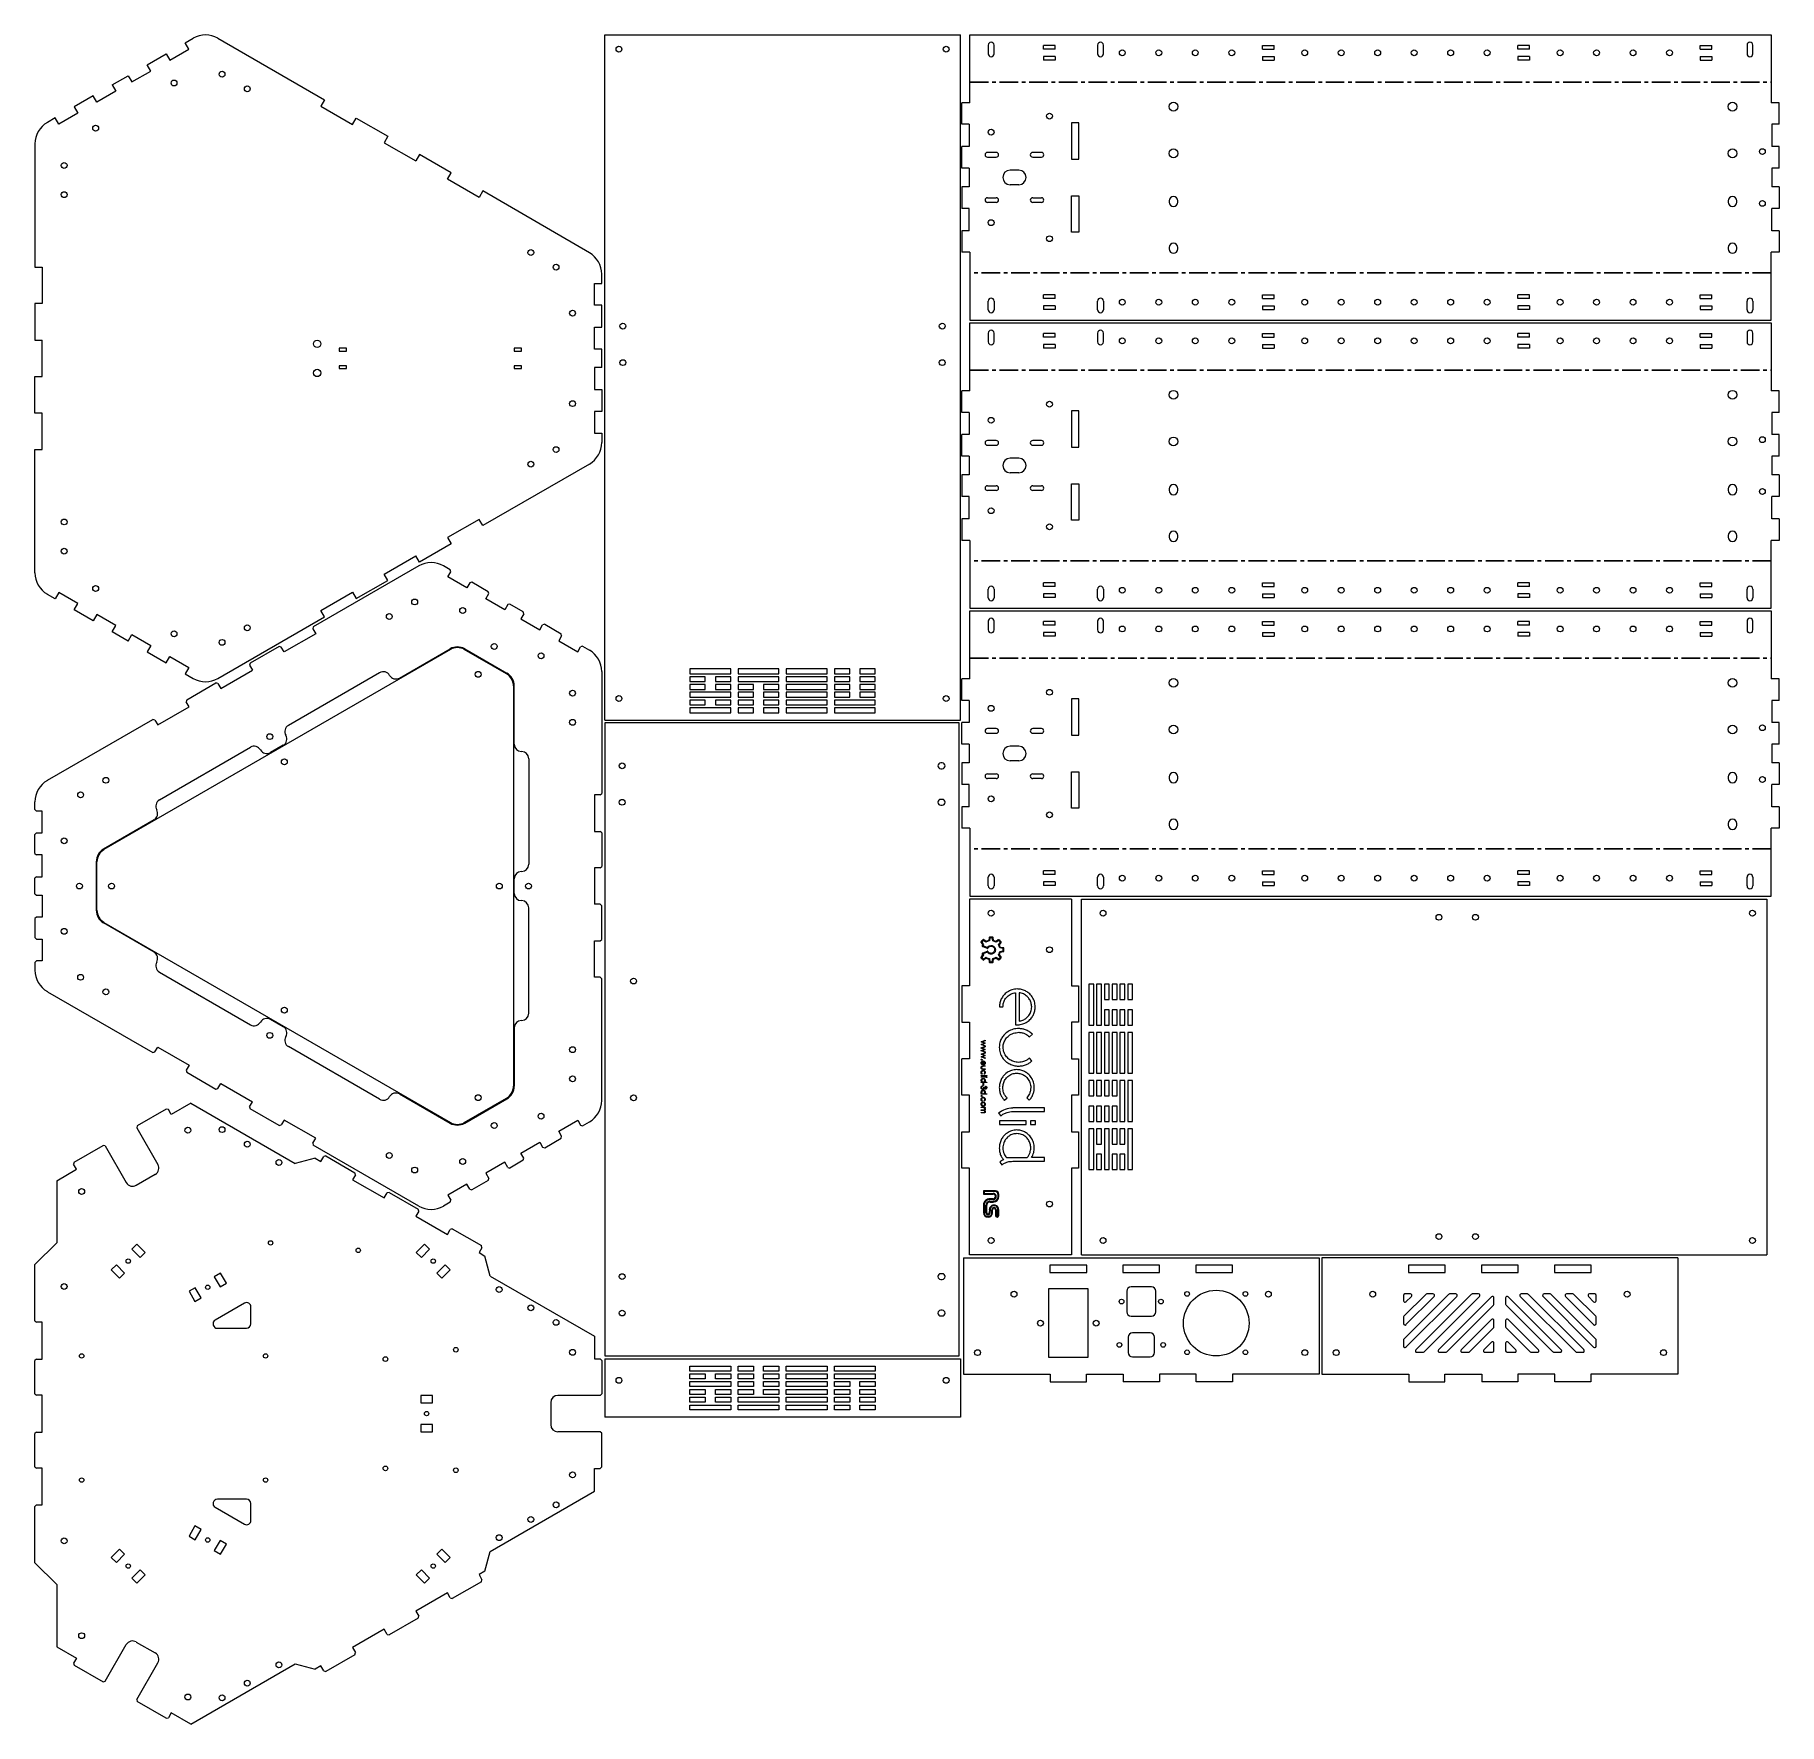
# Model space of a CAD drawing. Header units: millimetres. Extents: x 6 to 1202, y -202 to 956.
import ezdxf

# ---------------------------------------------------------------- set-up
doc = ezdxf.new("R2010")
doc.units = ezdxf.units.MM
doc.linetypes.add('CENTERX2', pattern=[20.32, 12.7, -2.54, 2.54, -2.54])

msp = doc.modelspace()

# ---------------------------------------------------------------- linework, layer by layer
at = {"color": 7, "linetype": 'Continuous', "lineweight": 15}
for p, q in [((98.8, 938.7), (111.8, 946.2)), ((109.3, 950.5), (114.8, 953.7)), ((111.8, 946.2), (109.3, 950.5)), ((131.8, 953.7), (204.9, 911.5)), ((396.8, 486.5), (396.8, 956)), ((396.8, 956), (640.6, 956)), ((640.6, 486.5), (640.6, 956)), ((647.1, 909.5), (647.1, 956)), ((647.1, 956), (1196.1, 956)), ((659.6, 949), (659.6, 943)), ((663.6, 943), (663.6, 949)), ((705.5, 948.7), (697.5, 948.7)), ((697.5, 946.2), (697.5, 948.7)), ((705.5, 946.2), (697.5, 946.2)), ((705.5, 946.2), (705.5, 948.7)), ((734.6, 949), (734.6, 943)), ((738.6, 943), (738.6, 949)), ((847.5, 948.7), (855.5, 948.7)), ((847.5, 946.2), (847.5, 948.7)), ((847.5, 946.2), (855.5, 946.2)), ((855.5, 946.2), (855.5, 948.7)), ((1030.5, 948.7), (1022.5, 948.7)), ((1022.5, 946.2), (1022.5, 948.7)), ((1030.5, 946.2), (1022.5, 946.2)), ((1030.5, 946.2), (1030.5, 948.7)), ((1147.5, 948.7), (1155.5, 948.7)), ((1147.5, 946.2), (1147.5, 948.7)), ((1147.5, 946.2), (1155.5, 946.2)), ((1155.5, 946.2), (1155.5, 948.7)), ((1179.6, 949), (1179.6, 943)), ((1183.6, 943), (1183.6, 949)), ((1196.1, 956), (1196.1, 909.5)), ((83.3, 935.5), (96.3, 943)), ((85.8, 931.2), (83.3, 935.5)), ((96.3, 943), (98.8, 938.7)), ((705.5, 941.2), (697.5, 941.2)), ((697.5, 941.2), (697.5, 938.7)), ((705.5, 938.7), (697.5, 938.7)), ((705.5, 941.2), (705.5, 938.7)), ((847.5, 941.2), (855.5, 941.2)), ((847.5, 941.2), (847.5, 938.7)), ((847.5, 938.7), (855.5, 938.7)), ((855.5, 941.2), (855.5, 938.7)), ((1030.5, 941.2), (1022.5, 941.2)), ((1022.5, 941.2), (1022.5, 938.7)), ((1030.5, 938.7), (1022.5, 938.7)), ((1030.5, 941.2), (1030.5, 938.7)), ((1147.5, 941.2), (1155.5, 941.2)), ((1147.5, 941.2), (1147.5, 938.7)), ((1147.5, 938.7), (1155.5, 938.7)), ((1155.5, 941.2), (1155.5, 938.7)), ((59.3, 921.7), (70.3, 928)), ((59.3, 921.7), (61.8, 917.4)), ((70.3, 928), (72.8, 923.7)), ((72.8, 923.7), (85.8, 931.2)), ((46.3, 914.2), (33.3, 906.7)), ((48.8, 909.9), (46.3, 914.2)), ((61.8, 917.4), (48.8, 909.9)), ((204.9, 911.5), (202.4, 907.1)), ((641.6, 894.7), (641.6, 909.5)), ((647.1, 909.5), (641.6, 909.5)), ((1201.6, 909.5), (1196.1, 909.5)), ((1201.6, 894.7), (1201.6, 909.5)), ((20.3, 899.2), (14.9, 896)), ((22.8, 894.9), (20.3, 899.2)), ((35.8, 902.4), (22.8, 894.9)), ((33.3, 906.7), (35.8, 902.4)), ((202.4, 907.1), (224.1, 894.6)), ((224.1, 894.6), (226.6, 899)), ((226.6, 899), (248.2, 886.5)), ((248.2, 886.5), (245.7, 882.1)), ((646.6, 894.7), (641.6, 894.7)), ((646.6, 894.7), (646.6, 879.5)), ((716.6, 895.8), (716.6, 870.8)), ((721.8, 895.8), (716.6, 895.8)), ((721.8, 870.8), (721.8, 895.8)), ((1201.6, 894.7), (1196.6, 894.7)), ((1196.6, 894.7), (1196.6, 879.5)), ((6.4, 881.3), (6.4, 796.8)), ((245.7, 882.1), (267.4, 869.6)), ((269.9, 874), (267.4, 869.6)), ((291.5, 861.5), (269.9, 874)), ((641.6, 864.7), (641.6, 879.5)), ((646.6, 879.5), (641.6, 879.5)), ((665.1, 875.4), (659.1, 875.4)), ((696.1, 875.4), (690.1, 875.4)), ((1201.6, 879.5), (1196.6, 879.5)), ((1201.6, 864.7), (1201.6, 879.5)), ((289, 857.1), (291.5, 861.5)), ((646.6, 864.7), (641.6, 864.7)), ((646.6, 864.7), (646.6, 851.8)), ((659.1, 872.2), (665.1, 872.2)), ((680.6, 863.3), (674.6, 863.3)), ((690.1, 872.2), (696.1, 872.2)), ((716.6, 870.8), (721.8, 870.8)), ((1201.6, 864.7), (1196.6, 864.7)), ((1196.6, 864.7), (1196.6, 851.8)), ((310.7, 844.6), (289, 857.1)), ((313.2, 849), (310.7, 844.6)), ((386.3, 806.7), (313.2, 849)), ((641.6, 851.8), (641.6, 837)), ((646.6, 851.8), (641.6, 851.8)), ((680.6, 853.3), (674.6, 853.3)), ((1201.6, 851.8), (1196.6, 851.8)), ((1201.6, 851.8), (1201.6, 837)), ((646.6, 837), (641.6, 837)), ((646.6, 821.8), (646.6, 837)), ((659.1, 844.4), (665.1, 844.4)), ((665.1, 841.2), (659.1, 841.2)), ((690.1, 844.4), (696.1, 844.4)), ((696.1, 841.2), (690.1, 841.2)), ((716.6, 845.8), (721.8, 845.8)), ((716.6, 820.8), (716.6, 845.8)), ((721.8, 845.8), (721.8, 820.8)), ((783.6, 842.3), (783.6, 841.3)), ((789.6, 841.3), (789.6, 842.3)), ((1166.6, 842.3), (1166.6, 841.3)), ((1172.6, 841.3), (1172.6, 842.3)), ((1201.6, 837), (1196.6, 837)), ((1196.6, 821.8), (1196.6, 837)), ((641.6, 821.8), (641.6, 807)), ((646.6, 821.8), (641.6, 821.8)), ((721.8, 820.8), (716.6, 820.8)), ((1201.6, 821.8), (1196.6, 821.8)), ((1201.6, 821.8), (1201.6, 807)), ((647.1, 807), (641.6, 807)), ((647.1, 807), (647.1, 760.6)), ((783.6, 810.3), (783.6, 809.3)), ((789.6, 809.3), (789.6, 810.3)), ((1166.6, 810.3), (1166.6, 809.3)), ((1172.6, 809.3), (1172.6, 810.3)), ((1201.6, 807), (1196.1, 807)), ((1196.1, 760.6), (1196.1, 807)), ((6.4, 796.8), (11.4, 796.8)), ((11.4, 796.8), (11.4, 771.8)), ((394.8, 785.7), (394.8, 792)), ((389.8, 785.7), (394.8, 785.7)), ((389.8, 770.7), (389.8, 785.7)), ((705.5, 777.8), (697.5, 777.8)), ((697.5, 775.3), (697.5, 777.8)), ((705.5, 775.3), (705.5, 777.8)), ((847.5, 777.8), (855.5, 777.8)), ((847.5, 775.3), (847.5, 777.8)), ((855.5, 775.3), (855.5, 777.8)), ((1030.5, 777.8), (1022.5, 777.8)), ((1022.5, 775.3), (1022.5, 777.8)), ((1030.5, 775.3), (1030.5, 777.8)), ((1147.5, 777.8), (1155.5, 777.8)), ((1147.5, 775.3), (1147.5, 777.8)), ((1155.5, 775.3), (1155.5, 777.8)), ((11.4, 771.8), (6.4, 771.8)), ((6.4, 771.8), (6.4, 746.8)), ((394.8, 770.7), (389.8, 770.7)), ((394.8, 755.7), (394.8, 770.7)), ((659.6, 767.6), (659.6, 773.6)), ((663.6, 773.6), (663.6, 767.6)), ((705.5, 775.3), (697.5, 775.3)), ((705.5, 770.3), (697.5, 770.3)), ((697.5, 770.3), (697.5, 767.8)), ((705.5, 767.8), (697.5, 767.8)), ((705.5, 770.3), (705.5, 767.8)), ((734.6, 767.6), (734.6, 773.6)), ((738.6, 773.6), (738.6, 767.6)), ((847.5, 775.3), (855.5, 775.3)), ((847.5, 770.3), (847.5, 767.8)), ((847.5, 770.3), (855.5, 770.3)), ((847.5, 767.8), (855.5, 767.8)), ((855.5, 770.3), (855.5, 767.8)), ((1030.5, 775.3), (1022.5, 775.3)), ((1022.5, 770.3), (1022.5, 767.8)), ((1030.5, 770.3), (1022.5, 770.3)), ((1030.5, 767.8), (1022.5, 767.8)), ((1030.5, 770.3), (1030.5, 767.8)), ((1147.5, 775.3), (1155.5, 775.3)), ((1147.5, 770.3), (1155.5, 770.3)), ((1147.5, 770.3), (1147.5, 767.8)), ((1147.5, 767.8), (1155.5, 767.8)), ((1155.5, 770.3), (1155.5, 767.8)), ((1179.6, 767.6), (1179.6, 773.6)), ((1183.6, 773.6), (1183.6, 767.6)), ((389.8, 755.7), (394.8, 755.7)), ((389.8, 740.7), (389.8, 755.7)), ((647.1, 760.6), (1196.1, 760.6)), ((647.1, 758.6), (1196.1, 758.6)), ((647.1, 712.1), (647.1, 758.6)), ((1196.1, 758.6), (1196.1, 712.1)), ((6.4, 746.8), (11.4, 746.8)), ((11.4, 721.8), (11.4, 746.8)), ((219.8, 741.3), (214.8, 741.3)), ((214.8, 741.3), (214.8, 739.3)), ((219.8, 739.3), (219.8, 741.3)), ((334.8, 741.3), (334.8, 739.3)), ((339.8, 741.3), (334.8, 741.3)), ((339.8, 739.3), (339.8, 741.3)), ((659.6, 751.6), (659.6, 745.6)), ((663.6, 745.6), (663.6, 751.6)), ((705.5, 751.3), (697.5, 751.3)), ((697.5, 748.8), (697.5, 751.3)), ((705.5, 748.8), (697.5, 748.8)), ((705.5, 743.8), (697.5, 743.8)), ((697.5, 743.8), (697.5, 741.3)), ((705.5, 741.3), (697.5, 741.3)), ((705.5, 748.8), (705.5, 751.3)), ((705.5, 743.8), (705.5, 741.3)), ((734.6, 751.6), (734.6, 745.6)), ((738.6, 745.6), (738.6, 751.6)), ((847.5, 751.3), (855.5, 751.3)), ((847.5, 748.8), (847.5, 751.3)), ((847.5, 748.8), (855.5, 748.8)), ((847.5, 743.8), (855.5, 743.8)), ((847.5, 743.8), (847.5, 741.3)), ((847.5, 741.3), (855.5, 741.3)), ((855.5, 748.8), (855.5, 751.3)), ((855.5, 743.8), (855.5, 741.3)), ((1022.5, 748.8), (1022.5, 751.3)), ((1030.5, 751.3), (1022.5, 751.3)), ((1030.5, 748.8), (1022.5, 748.8)), ((1030.5, 743.8), (1022.5, 743.8)), ((1022.5, 743.8), (1022.5, 741.3)), ((1030.5, 741.3), (1022.5, 741.3)), ((1030.5, 748.8), (1030.5, 751.3)), ((1030.5, 743.8), (1030.5, 741.3)), ((1147.5, 751.3), (1155.5, 751.3)), ((1147.5, 748.8), (1147.5, 751.3)), ((1147.5, 748.8), (1155.5, 748.8)), ((1147.5, 743.8), (1155.5, 743.8)), ((1147.5, 743.8), (1147.5, 741.3)), ((1147.5, 741.3), (1155.5, 741.3)), ((1155.5, 748.8), (1155.5, 751.3)), ((1155.5, 743.8), (1155.5, 741.3)), ((1179.6, 751.6), (1179.6, 745.6)), ((1183.6, 745.6), (1183.6, 751.6)), ((214.8, 739.3), (219.8, 739.3)), ((219.8, 729.3), (214.8, 729.3)), ((214.8, 729.3), (214.8, 727.3)), ((219.8, 727.3), (219.8, 729.3)), ((334.8, 739.3), (339.8, 739.3)), ((339.8, 729.3), (334.8, 729.3)), ((334.8, 729.3), (334.8, 727.3)), ((339.8, 727.3), (339.8, 729.3)), ((394.8, 740.7), (389.8, 740.7)), ((394.8, 728), (394.8, 740.7)), ((6.4, 721.8), (11.4, 721.8)), ((6.4, 696.8), (6.4, 721.8)), ((214.8, 727.3), (219.8, 727.3)), ((334.8, 727.3), (339.8, 727.3)), ((394.8, 728), (389.8, 728)), ((389.8, 728), (389.8, 713)), ((389.8, 713), (394.8, 713)), ((394.8, 713), (394.8, 698)), ((641.6, 697.3), (641.6, 712.1)), ((647.1, 712.1), (641.6, 712.1)), ((1201.6, 712.1), (1196.1, 712.1)), ((1201.6, 697.3), (1201.6, 712.1)), ((11.4, 696.8), (6.4, 696.8)), ((11.4, 671.8), (11.4, 696.8)), ((394.8, 698), (389.8, 698)), ((389.8, 698), (389.8, 683)), ((646.6, 697.3), (641.6, 697.3)), ((646.6, 697.3), (646.6, 682.1)), ((716.6, 698.4), (716.6, 673.4)), ((721.8, 698.4), (716.6, 698.4)), ((721.8, 673.4), (721.8, 698.4)), ((1201.6, 697.3), (1196.6, 697.3)), ((1196.6, 697.3), (1196.6, 682.1)), ((389.8, 683), (394.8, 683)), ((394.8, 683), (394.8, 676.6)), ((641.6, 667.3), (641.6, 682.1)), ((646.6, 682.1), (641.6, 682.1)), ((1201.6, 682.1), (1196.6, 682.1)), ((1201.6, 667.3), (1201.6, 682.1)), ((6.4, 587.4), (6.4, 671.8)), ((6.4, 671.8), (11.4, 671.8)), ((665.1, 678), (659.1, 678)), ((659.1, 674.8), (665.1, 674.8)), ((696.1, 678), (690.1, 678)), ((690.1, 674.8), (696.1, 674.8)), ((716.6, 673.4), (721.8, 673.4)), ((386.3, 661.9), (313.2, 619.7)), ((646.6, 667.3), (641.6, 667.3)), ((646.6, 667.3), (646.6, 654.4)), ((680.6, 665.9), (674.6, 665.9)), ((1201.6, 667.3), (1196.6, 667.3)), ((1196.6, 667.3), (1196.6, 654.4)), ((641.6, 654.4), (641.6, 639.6)), ((646.6, 654.4), (641.6, 654.4)), ((659.1, 647), (665.1, 647)), ((680.6, 655.9), (674.6, 655.9)), ((690.1, 647), (696.1, 647)), ((716.6, 648.4), (721.8, 648.4)), ((716.6, 623.4), (716.6, 648.4)), ((721.8, 648.4), (721.8, 623.4)), ((1201.6, 654.4), (1196.6, 654.4)), ((1201.6, 654.4), (1201.6, 639.6)), ((646.6, 639.6), (641.6, 639.6)), ((646.6, 624.4), (646.6, 639.6)), ((665.1, 643.8), (659.1, 643.8)), ((696.1, 643.8), (690.1, 643.8)), ((783.6, 644.9), (783.6, 643.9)), ((789.6, 643.9), (789.6, 644.9)), ((1166.6, 644.9), (1166.6, 643.9)), ((1172.6, 643.9), (1172.6, 644.9)), ((1201.6, 639.6), (1196.6, 639.6)), ((1196.6, 624.4), (1196.6, 639.6)), ((310.7, 624), (289, 611.5)), ((313.2, 619.7), (310.7, 624)), ((641.6, 624.4), (641.6, 609.6)), ((646.6, 624.4), (641.6, 624.4)), ((721.8, 623.4), (716.6, 623.4)), ((1201.6, 624.4), (1196.6, 624.4)), ((1201.6, 624.4), (1201.6, 609.6)), ((289, 611.5), (291.5, 607.2)), ((647.1, 609.6), (641.6, 609.6)), ((647.1, 609.6), (647.1, 563.2)), ((783.6, 612.9), (783.6, 611.9)), ((789.6, 611.9), (789.6, 612.9)), ((1166.6, 612.9), (1166.6, 611.9)), ((1172.6, 611.9), (1172.6, 612.9)), ((1201.6, 609.6), (1196.1, 609.6)), ((1196.1, 563.2), (1196.1, 609.6)), ((245.7, 586.5), (267.4, 599)), ((269.9, 594.7), (267.4, 599)), ((291.5, 607.2), (269.9, 594.7)), ((269.4, 592.1), (197.1, 550.4)), ((248.2, 582.2), (245.7, 586.5)), ((291, 589.4), (286.4, 592.1)), ((289.4, 584.6), (291.4, 588.1)), ((291.4, 588.1), (291, 589.4)), ((22.8, 573.8), (20.3, 569.5)), ((35.8, 566.3), (22.8, 573.8)), ((202.4, 561.5), (224.1, 574)), ((224.1, 574), (226.6, 569.7)), ((226.6, 569.7), (248.2, 582.2)), ((302.4, 577.1), (289.4, 584.6)), ((304.4, 580.6), (302.4, 577.1)), ((305.7, 580.9), (304.4, 580.6)), ((317, 574.4), (305.7, 580.9)), ((317.4, 573.1), (317, 574.4)), ((659.6, 570.2), (659.6, 576.2)), ((663.6, 576.2), (663.6, 570.2)), ((705.5, 580.4), (697.5, 580.4)), ((697.5, 577.9), (697.5, 580.4)), ((705.5, 577.9), (697.5, 577.9)), ((705.5, 577.9), (705.5, 580.4)), ((734.6, 570.2), (734.6, 576.2)), ((738.6, 576.2), (738.6, 570.2)), ((847.5, 580.4), (855.5, 580.4)), ((847.5, 577.9), (847.5, 580.4)), ((847.5, 577.9), (855.5, 577.9)), ((855.5, 577.9), (855.5, 580.4)), ((1030.5, 580.4), (1022.5, 580.4)), ((1022.5, 577.9), (1022.5, 580.4)), ((1030.5, 577.9), (1022.5, 577.9)), ((1030.5, 577.9), (1030.5, 580.4)), ((1147.5, 580.4), (1155.5, 580.4)), ((1147.5, 577.9), (1147.5, 580.4)), ((1147.5, 577.9), (1155.5, 577.9)), ((1155.5, 577.9), (1155.5, 580.4)), ((1179.6, 570.2), (1179.6, 576.2)), ((1183.6, 576.2), (1183.6, 570.2)), ((20.3, 569.5), (14.9, 572.6)), ((33.3, 562), (35.8, 566.3)), ((46.3, 554.5), (33.3, 562)), ((315.4, 569.6), (317.4, 573.1)), ((328.4, 562.1), (315.4, 569.6)), ((330.4, 565.6), (328.4, 562.1)), ((331.7, 565.9), (330.4, 565.6)), ((341, 560.6), (331.7, 565.9)), ((647.1, 563.2), (1196.1, 563.2)), ((697.5, 572.9), (697.5, 570.4)), ((705.5, 572.9), (697.5, 572.9)), ((705.5, 570.4), (697.5, 570.4)), ((705.5, 572.9), (705.5, 570.4)), ((847.5, 572.9), (847.5, 570.4)), ((847.5, 572.9), (855.5, 572.9)), ((847.5, 570.4), (855.5, 570.4)), ((855.5, 572.9), (855.5, 570.4)), ((1030.5, 572.9), (1022.5, 572.9)), ((1022.5, 572.9), (1022.5, 570.4)), ((1030.5, 570.4), (1022.5, 570.4)), ((1030.5, 572.9), (1030.5, 570.4)), ((1147.5, 572.9), (1147.5, 570.4)), ((1147.5, 572.9), (1155.5, 572.9)), ((1147.5, 570.4), (1155.5, 570.4)), ((1155.5, 572.9), (1155.5, 570.4)), ((48.8, 558.8), (46.3, 554.5)), ((61.8, 551.3), (48.8, 558.8)), ((59.3, 547), (61.8, 551.3)), ((131.8, 515), (204.9, 557.2)), ((197.1, 550.4), (196.8, 549)), ((204.9, 557.2), (202.4, 561.5)), ((341.3, 559.2), (339.3, 555.8)), ((339.3, 555.8), (352.3, 548.3)), ((341.3, 559.2), (341, 560.6)), ((352.3, 548.3), (354.3, 551.7)), ((355.7, 552.1), (354.3, 551.7)), ((355.7, 552.1), (367, 545.6)), ((647.1, 514.7), (647.1, 561.2)), ((647.1, 561.2), (1196.1, 561.2)), ((659.6, 554.2), (659.6, 548.2)), ((663.6, 548.2), (663.6, 554.2)), ((705.5, 553.9), (697.5, 553.9)), ((697.5, 551.4), (697.5, 553.9)), ((705.5, 551.4), (697.5, 551.4)), ((705.5, 551.4), (705.5, 553.9)), ((734.6, 554.2), (734.6, 548.2)), ((738.6, 548.2), (738.6, 554.2)), ((847.5, 553.9), (855.5, 553.9)), ((847.5, 551.4), (847.5, 553.9)), ((847.5, 551.4), (855.5, 551.4)), ((855.5, 551.4), (855.5, 553.9)), ((1030.5, 553.9), (1022.5, 553.9)), ((1022.5, 551.4), (1022.5, 553.9)), ((1030.5, 551.4), (1022.5, 551.4)), ((1030.5, 551.4), (1030.5, 553.9)), ((1147.5, 553.9), (1155.5, 553.9)), ((1147.5, 551.4), (1147.5, 553.9)), ((1147.5, 551.4), (1155.5, 551.4)), ((1155.5, 551.4), (1155.5, 553.9)), ((1179.6, 554.2), (1179.6, 548.2)), ((1183.6, 548.2), (1183.6, 554.2)), ((1196.1, 561.2), (1196.1, 514.7)), ((70.3, 540.6), (59.3, 547)), ((70.3, 540.6), (72.8, 545)), ((72.8, 545), (85.8, 537.5)), ((198.8, 545.6), (177.1, 533.1)), ((196.8, 549), (198.8, 545.6)), ((367.3, 544.2), (365.3, 540.8)), ((365.3, 540.8), (378.3, 533.3)), ((367.3, 544.2), (367, 545.6)), ((705.5, 546.4), (697.5, 546.4)), ((697.5, 546.4), (697.5, 543.9)), ((705.5, 543.9), (697.5, 543.9)), ((705.5, 546.4), (705.5, 543.9)), ((847.5, 546.4), (855.5, 546.4)), ((847.5, 546.4), (847.5, 543.9)), ((847.5, 543.9), (855.5, 543.9)), ((855.5, 546.4), (855.5, 543.9)), ((1030.5, 546.4), (1022.5, 546.4)), ((1022.5, 546.4), (1022.5, 543.9)), ((1030.5, 543.9), (1022.5, 543.9)), ((1030.5, 546.4), (1030.5, 543.9)), ((1147.5, 546.4), (1155.5, 546.4)), ((1147.5, 546.4), (1147.5, 543.9)), ((1147.5, 543.9), (1155.5, 543.9)), ((1155.5, 546.4), (1155.5, 543.9)), ((291.1, 534.8), (53.6, 397.7)), ((85.8, 537.5), (83.3, 533.1)), ((83.3, 533.1), (96.3, 525.6)), ((96.3, 525.6), (98.8, 530)), ((98.8, 530), (111.8, 522.5)), ((173.7, 536.9), (153.8, 525.4)), ((175.1, 536.5), (173.7, 536.9)), ((177.1, 533.1), (175.1, 536.5)), ((256.2, 515.2), (290.9, 535.2)), ((329.6, 518.1), (300.6, 534.8)), ((300.9, 535.2), (329.8, 518.6)), ((378.3, 533.3), (380.3, 536.7)), ((381.7, 537.1), (380.3, 536.7)), ((381.7, 537.1), (386.3, 534.4)), ((111.8, 522.5), (109.3, 518.1)), ((109.3, 518.1), (114.8, 515)), ((133.8, 508.1), (155.5, 520.6)), ((153.8, 525.4), (153.5, 524)), ((153.5, 524), (155.5, 520.6)), ((242.6, 518.9), (180.1, 482.8)), ((394.8, 519.7), (394.8, 436.2)), ((483.2, 521.5), (455.2, 521.5)), ((455.2, 521.5), (455.2, 518.1)), ((455.2, 518.1), (483.2, 518.1)), ((455.2, 516.1), (455.2, 512.8)), ((465.7, 516.1), (455.2, 516.1)), ((465.7, 512.8), (465.7, 516.1)), ((472.7, 516.1), (472.7, 512.8)), ((483.2, 516.1), (472.7, 516.1)), ((483.2, 518.1), (483.2, 521.5)), ((483.2, 512.8), (483.2, 516.1)), ((516.2, 521.5), (488.2, 521.5)), ((488.2, 521.5), (488.2, 518.1)), ((488.2, 518.1), (516.2, 518.1)), ((488.2, 516.1), (488.2, 512.8)), ((516.2, 516.1), (488.2, 516.1)), ((516.2, 518.1), (516.2, 521.5)), ((516.2, 512.8), (516.2, 516.1)), ((549.2, 521.5), (521.2, 521.5)), ((521.2, 521.5), (521.2, 518.1)), ((521.2, 518.1), (549.2, 518.1)), ((521.2, 516.1), (521.2, 512.8)), ((549.2, 516.1), (521.2, 516.1)), ((549.2, 518.1), (549.2, 521.5)), ((549.2, 512.8), (549.2, 516.1)), ((564.7, 521.5), (554.2, 521.5)), ((554.2, 521.5), (554.2, 518.1)), ((554.2, 518.1), (564.7, 518.1)), ((554.2, 516.1), (554.2, 512.8)), ((564.7, 516.1), (554.2, 516.1)), ((564.7, 518.1), (564.7, 521.5)), ((564.7, 512.8), (564.7, 516.1)), ((582.2, 521.5), (571.7, 521.5)), ((571.7, 521.5), (571.7, 518.1)), ((571.7, 518.1), (582.2, 518.1)), ((571.7, 516.1), (571.7, 512.8)), ((582.2, 516.1), (571.7, 516.1)), ((582.2, 518.1), (582.2, 521.5)), ((582.2, 512.8), (582.2, 516.1)), ((641.6, 499.9), (641.6, 514.7)), ((647.1, 514.7), (641.6, 514.7)), ((1201.6, 514.7), (1196.1, 514.7)), ((1201.6, 499.9), (1201.6, 514.7)), ((110.5, 500.4), (130.4, 511.9)), ((131.8, 511.5), (130.4, 511.9)), ((131.8, 511.5), (133.8, 508.1)), ((334.3, 509.9), (334.3, 235.6)), ((334.8, 469.9), (334.8, 509.9)), ((455.2, 512.8), (465.7, 512.8)), ((455.2, 510.8), (455.2, 507.5)), ((465.7, 510.8), (455.2, 510.8)), ((455.2, 507.5), (465.7, 507.5)), ((455.2, 505.5), (455.2, 502.1)), ((483.2, 505.5), (455.2, 505.5)), ((455.2, 502.1), (483.2, 502.1)), ((465.7, 507.5), (465.7, 510.8)), ((472.7, 512.8), (483.2, 512.8)), ((472.7, 510.8), (472.7, 507.5)), ((483.2, 510.8), (472.7, 510.8)), ((472.7, 507.5), (483.2, 507.5)), ((483.2, 507.5), (483.2, 510.8)), ((483.2, 502.1), (483.2, 505.5)), ((488.2, 512.8), (516.2, 512.8)), ((488.2, 510.8), (488.2, 507.5)), ((498.7, 510.8), (488.2, 510.8)), ((488.2, 507.5), (498.7, 507.5)), ((488.2, 505.5), (488.2, 502.1)), ((498.7, 505.5), (488.2, 505.5)), ((488.2, 502.1), (498.7, 502.1)), ((498.7, 507.5), (498.7, 510.8)), ((498.7, 502.1), (498.7, 505.5)), ((505.7, 510.8), (505.7, 507.5)), ((516.2, 510.8), (505.7, 510.8)), ((505.7, 507.5), (516.2, 507.5)), ((505.7, 505.5), (505.7, 502.1)), ((516.2, 505.5), (505.7, 505.5)), ((505.7, 502.1), (516.2, 502.1)), ((516.2, 507.5), (516.2, 510.8)), ((516.2, 502.1), (516.2, 505.5)), ((521.2, 512.8), (549.2, 512.8)), ((521.2, 510.8), (521.2, 507.5)), ((549.2, 510.8), (521.2, 510.8)), ((521.2, 507.5), (549.2, 507.5)), ((521.2, 505.5), (521.2, 502.1)), ((549.2, 505.5), (521.2, 505.5)), ((521.2, 502.1), (549.2, 502.1)), ((549.2, 507.5), (549.2, 510.8)), ((549.2, 502.1), (549.2, 505.5)), ((554.2, 512.8), (564.7, 512.8)), ((554.2, 510.8), (554.2, 507.5)), ((564.7, 510.8), (554.2, 510.8)), ((554.2, 507.5), (564.7, 507.5)), ((554.2, 505.5), (554.2, 502.1)), ((564.7, 505.5), (554.2, 505.5)), ((554.2, 502.1), (564.7, 502.1)), ((564.7, 507.5), (564.7, 510.8)), ((564.7, 502.1), (564.7, 505.5)), ((571.7, 512.8), (582.2, 512.8)), ((571.7, 510.8), (571.7, 507.5)), ((582.2, 510.8), (571.7, 510.8)), ((571.7, 507.5), (582.2, 507.5)), ((571.7, 505.5), (571.7, 502.1)), ((582.2, 505.5), (571.7, 505.5)), ((571.7, 502.1), (582.2, 502.1)), ((582.2, 507.5), (582.2, 510.8)), ((582.2, 502.1), (582.2, 505.5)), ((90.5, 483.1), (112.1, 495.6)), ((110.5, 500.4), (110.1, 499)), ((112.1, 495.6), (110.1, 499)), ((455.2, 500.1), (455.2, 496.8)), ((465.7, 500.1), (455.2, 500.1)), ((455.2, 496.8), (465.7, 496.8)), ((455.2, 494.8), (455.2, 491.5)), ((483.2, 494.8), (455.2, 494.8)), ((455.2, 491.5), (483.2, 491.5)), ((465.7, 496.8), (465.7, 500.1)), ((472.7, 500.1), (472.7, 496.8)), ((483.2, 500.1), (472.7, 500.1)), ((472.7, 496.8), (483.2, 496.8)), ((483.2, 496.8), (483.2, 500.1)), ((483.2, 491.5), (483.2, 494.8)), ((488.2, 500.1), (488.2, 496.8)), ((498.7, 500.1), (488.2, 500.1)), ((488.2, 496.8), (498.7, 496.8)), ((498.7, 494.8), (488.2, 494.8)), ((488.2, 494.8), (488.2, 491.5)), ((488.2, 491.5), (498.7, 491.5)), ((498.7, 496.8), (498.7, 500.1)), ((498.7, 491.5), (498.7, 494.8)), ((505.7, 500.1), (505.7, 496.8)), ((516.2, 500.1), (505.7, 500.1)), ((505.7, 496.8), (516.2, 496.8)), ((505.7, 494.8), (505.7, 491.5)), ((516.2, 494.8), (505.7, 494.8)), ((505.7, 491.5), (516.2, 491.5)), ((516.2, 496.8), (516.2, 500.1)), ((516.2, 491.5), (516.2, 494.8)), ((521.2, 500.1), (521.2, 496.8)), ((549.2, 500.1), (521.2, 500.1)), ((521.2, 496.8), (549.2, 496.8)), ((521.2, 494.8), (521.2, 491.5)), ((549.2, 494.8), (521.2, 494.8)), ((521.2, 491.5), (549.2, 491.5)), ((549.2, 496.8), (549.2, 500.1)), ((549.2, 491.5), (549.2, 494.8)), ((554.2, 500.1), (554.2, 496.8)), ((582.2, 500.1), (554.2, 500.1)), ((554.2, 496.8), (582.2, 496.8)), ((554.2, 494.8), (554.2, 491.5)), ((582.2, 494.8), (554.2, 494.8)), ((554.2, 491.5), (582.2, 491.5)), ((582.2, 496.8), (582.2, 500.1)), ((582.2, 491.5), (582.2, 494.8)), ((646.6, 499.9), (641.6, 499.9)), ((646.6, 499.9), (646.6, 484.7)), ((716.6, 501), (716.6, 476)), ((721.8, 501), (716.6, 501)), ((721.8, 476), (721.8, 501)), ((1201.6, 499.9), (1196.6, 499.9)), ((1196.6, 499.9), (1196.6, 484.7)), ((14.9, 445.2), (87.1, 486.9)), ((88.5, 486.5), (87.1, 486.9)), ((88.5, 486.5), (90.5, 483.1)), ((396.8, 486.5), (640.6, 486.5)), ((396.8, 484.5), (396.8, 50.7)), ((639.6, 484.5), (396.8, 484.5)), ((639.6, 50.7), (639.6, 484.5)), ((641.6, 469.9), (641.6, 484.7)), ((646.6, 484.7), (641.6, 484.7)), ((665.1, 480.6), (659.1, 480.6)), ((696.1, 480.6), (690.1, 480.6)), ((1201.6, 484.7), (1196.6, 484.7)), ((1201.6, 469.9), (1201.6, 484.7)), ((91.7, 431.8), (154.1, 467.8)), ((176.5, 469.2), (167.8, 464.2)), ((646.6, 469.9), (641.6, 469.9)), ((646.6, 469.9), (646.6, 457.1)), ((659.1, 477.4), (665.1, 477.4)), ((680.6, 468.5), (674.6, 468.5)), ((690.1, 477.4), (696.1, 477.4)), ((716.6, 476), (721.8, 476)), ((1201.6, 469.9), (1196.6, 469.9)), ((1196.6, 469.9), (1196.6, 457.1)), ((344.8, 459.9), (344.8, 387.7)), ((628.1, 457.1), (627.1, 457.1)), ((641.6, 457.1), (641.6, 442.3)), ((646.6, 457.1), (641.6, 457.1)), ((680.6, 458.5), (674.6, 458.5)), ((1201.6, 457.1), (1196.6, 457.1)), ((1201.6, 457.1), (1201.6, 442.3)), ((627.1, 453.1), (628.1, 453.1)), ((646.6, 442.3), (641.6, 442.3)), ((646.6, 427.1), (646.6, 442.3)), ((659.1, 449.6), (665.1, 449.6)), ((665.1, 446.4), (659.1, 446.4)), ((690.1, 449.6), (696.1, 449.6)), ((696.1, 446.4), (690.1, 446.4)), ((716.6, 451), (721.8, 451)), ((716.6, 426), (716.6, 451)), ((721.8, 451), (721.8, 426)), ((783.6, 447.5), (783.6, 446.5)), ((789.6, 446.5), (789.6, 447.5)), ((1166.6, 447.5), (1166.6, 446.5)), ((1172.6, 446.5), (1172.6, 447.5)), ((1201.6, 442.3), (1196.6, 442.3)), ((1196.6, 427.1), (1196.6, 442.3)), ((6.4, 425.1), (6.4, 430.4)), ((393.8, 435.2), (389.8, 435.2)), ((389.8, 435.2), (389.8, 410.2)), ((393.8, 435.2), (394.8, 436.2)), ((628.1, 432.1), (627.1, 432.1)), ((6.4, 425.1), (7.4, 424.1)), ((11.4, 424.1), (7.4, 424.1)), ((11.4, 409.1), (11.4, 424.1)), ((627.1, 428.1), (628.1, 428.1)), ((641.6, 427.1), (641.6, 412.3)), ((646.6, 427.1), (641.6, 427.1)), ((721.8, 426), (716.6, 426)), ((1201.6, 427.1), (1196.6, 427.1)), ((1201.6, 427.1), (1201.6, 412.3)), ((7.4, 409.1), (6.4, 408.1)), ((6.4, 395.1), (6.4, 408.1)), ((7.4, 409.1), (11.4, 409.1)), ((88, 418.1), (53.4, 398.1)), ((389.8, 410.2), (393.8, 410.2)), ((394.8, 409.2), (393.8, 410.2)), ((394.8, 409.2), (394.8, 386.2)), ((647.1, 412.3), (641.6, 412.3)), ((647.1, 412.3), (647.1, 365.8)), ((783.6, 415.5), (783.6, 414.5)), ((789.6, 414.5), (789.6, 415.5)), ((1166.6, 415.5), (1166.6, 414.5)), ((1172.6, 414.5), (1172.6, 415.5)), ((1201.6, 412.3), (1196.1, 412.3)), ((1196.1, 365.8), (1196.1, 412.3)), ((6.4, 395.1), (7.4, 394.1)), ((11.4, 394.1), (7.4, 394.1)), ((11.4, 379.1), (11.4, 394.1)), ((48.4, 389.4), (48.4, 356.1)), ((48.9, 356.1), (48.9, 389.4)), ((393.8, 385.2), (389.8, 385.2)), ((389.8, 385.2), (389.8, 360.2)), ((393.8, 385.2), (394.8, 386.2)), ((705.5, 383.1), (697.5, 383.1)), ((697.5, 380.6), (697.5, 383.1)), ((705.5, 380.6), (705.5, 383.1)), ((847.5, 383.1), (855.5, 383.1)), ((847.5, 380.6), (847.5, 383.1)), ((855.5, 380.6), (855.5, 383.1)), ((1030.5, 383.1), (1022.5, 383.1)), ((1022.5, 380.6), (1022.5, 383.1)), ((1030.5, 380.6), (1030.5, 383.1)), ((1147.5, 383.1), (1155.5, 383.1)), ((1147.5, 380.6), (1147.5, 383.1)), ((1155.5, 380.6), (1155.5, 383.1)), ((7.4, 379.1), (6.4, 378.1)), ((6.4, 367.4), (6.4, 378.1)), ((7.4, 379.1), (11.4, 379.1)), ((334.8, 367.7), (334.8, 377.7)), ((659.6, 372.8), (659.6, 378.8)), ((663.6, 378.8), (663.6, 372.8)), ((705.5, 380.6), (697.5, 380.6)), ((705.5, 375.6), (697.5, 375.6)), ((697.5, 375.6), (697.5, 373.1)), ((705.5, 373.1), (697.5, 373.1)), ((705.5, 375.6), (705.5, 373.1)), ((734.6, 372.8), (734.6, 378.8)), ((738.6, 378.8), (738.6, 372.8)), ((847.5, 380.6), (855.5, 380.6)), ((847.5, 375.6), (847.5, 373.1)), ((847.5, 375.6), (855.5, 375.6)), ((847.5, 373.1), (855.5, 373.1)), ((855.5, 375.6), (855.5, 373.1)), ((1030.5, 380.6), (1022.5, 380.6)), ((1030.5, 375.6), (1022.5, 375.6)), ((1022.5, 375.6), (1022.5, 373.1)), ((1030.5, 373.1), (1022.5, 373.1)), ((1030.5, 375.6), (1030.5, 373.1)), ((1147.5, 380.6), (1155.5, 380.6)), ((1147.5, 375.6), (1155.5, 375.6)), ((1147.5, 375.6), (1147.5, 373.1)), ((1147.5, 373.1), (1155.5, 373.1)), ((1155.5, 375.6), (1155.5, 373.1)), ((1179.6, 372.8), (1179.6, 378.8)), ((1183.6, 378.8), (1183.6, 372.8)), ((6.4, 367.4), (7.4, 366.4)), ((7.4, 366.4), (11.4, 366.4)), ((11.4, 366.4), (11.4, 351.4)), ((393.8, 360.2), (389.8, 360.2)), ((394.8, 359.2), (393.8, 360.2)), ((394.8, 336.2), (394.8, 359.2)), ((646.8, 363.8), (646.8, 304.3)), ((716.6, 363.8), (646.8, 363.8)), ((647.1, 365.8), (1196.1, 365.8)), ((716.6, 363.8), (716.6, 304.4)), ((723.6, 120), (723.6, 363.8)), ((723.6, 363.8), (1193.1, 363.8)), ((1193.1, 363.8), (1193.1, 120)), ((7.4, 351.4), (6.4, 350.4)), ((6.4, 350.4), (6.4, 337.4)), ((11.4, 351.4), (7.4, 351.4)), ((88, 327.4), (53.4, 347.4)), ((53.6, 347.8), (291.1, 210.7)), ((344.8, 285.6), (344.8, 357.7)), ((6.4, 337.4), (7.4, 336.4)), ((7.4, 336.4), (11.4, 336.4)), ((11.4, 336.4), (11.4, 321.4)), ((389.8, 335.2), (393.8, 335.2)), ((389.8, 310.2), (389.8, 335.2)), ((393.8, 335.2), (394.8, 336.2)), ((654.9, 334.8), (654.8, 334.6)), ((655.3, 335.2), (654.9, 334.8)), ((655.7, 334.9), (655.2, 334.3)), ((655.9, 335.7), (655.3, 335.2)), ((656.3, 335.5), (655.7, 334.9)), ((656, 335.9), (655.9, 335.7)), ((656.2, 336), (656, 335.9)), ((656.5, 335.9), (656.3, 336)), ((658.1, 334.2), (656.3, 335.5)), ((656.7, 335.8), (656.5, 335.9)), ((658.1, 334.9), (656.7, 335.8)), ((659.9, 335.5), (658.2, 334.8)), ((660.3, 337.3), (660, 335.6)), ((660.4, 337.7), (660.3, 337.5)), ((660.3, 337.5), (660.3, 337.3)), ((660.8, 337.3), (660.4, 335.1)), ((662.5, 337.8), (660.5, 337.8)), ((661.6, 337.3), (660.8, 337.3)), ((662.4, 337.3), (661.6, 337.3)), ((662.8, 335.1), (662.4, 337.3)), ((662.7, 337.8), (662.5, 337.8)), ((662.9, 337.5), (662.8, 337.7)), ((662.9, 337.3), (662.9, 337.5)), ((663.2, 335.6), (662.9, 337.3)), ((664.9, 334.8), (663.3, 335.4)), ((666.5, 335.8), (665, 334.8)), ((666.9, 335.5), (665, 334.2)), ((666.7, 335.9), (666.5, 335.8)), ((666.9, 336), (666.7, 335.9)), ((667.4, 334.9), (666.9, 335.5)), ((667.2, 335.9), (667, 336)), ((667.3, 335.7), (667.2, 335.9)), ((667.7, 335.3), (667.3, 335.7)), ((668, 334.3), (667.4, 334.9)), ((667.9, 335.2), (667.7, 335.3)), ((668.3, 334.8), (667.9, 335.2)), ((668.4, 334.6), (668.3, 334.8)), ((654.8, 334.6), (654.6, 334.5)), ((654.6, 334.3), (654.7, 334.1)), ((654.7, 324), (654.6, 323.8)), ((654.6, 323.6), (654.8, 323.5)), ((654.7, 334.1), (654.8, 334)), ((654.8, 324.1), (654.7, 324)), ((654.8, 334), (655.8, 332.6)), ((655.8, 325.5), (654.8, 324.1)), ((654.8, 323.5), (654.9, 323.4)), ((654.9, 323.4), (655.5, 322.8)), ((655.2, 334.3), (656.4, 332.5)), ((656.4, 325.6), (655.2, 323.8)), ((655.2, 323.8), (655.7, 323.2)), ((655.5, 332), (655.4, 331.7)), ((655.4, 331.6), (655.7, 331.4)), ((655.7, 326.7), (655.4, 326.5)), ((655.4, 326.4), (655.5, 326.1)), ((655.5, 326.1), (655.6, 325.9)), ((655.5, 322.8), (655.9, 322.4)), ((655.8, 332.4), (655.6, 332.2)), ((655.6, 325.9), (655.8, 325.7)), ((655.7, 331.4), (655.9, 331.4)), ((655.9, 326.7), (655.7, 326.7)), ((655.7, 323.2), (656.3, 322.6)), ((655.9, 331.4), (658.8, 330.2)), ((658.8, 327.9), (655.9, 326.7)), ((656, 331.9), (659.1, 330.6)), ((659.1, 327.5), (656, 326.3)), ((656.3, 322.6), (658.1, 323.9)), ((656.7, 322.3), (658.1, 323.3)), ((658.2, 323.3), (659.9, 322.6)), ((658.8, 330.2), (659, 330.1)), ((659, 328), (658.8, 327.9)), ((659, 330.1), (659.2, 330)), ((659.2, 328.1), (659, 328)), ((659.3, 330.1), (659.4, 330.3)), ((659.4, 327.9), (659.3, 328)), ((659.5, 327.7), (659.4, 327.9)), ((660.4, 323), (660.8, 320.8)), ((662.4, 320.8), (662.8, 323)), ((663.3, 322.7), (664.9, 323.3)), ((665, 324), (666.9, 322.6)), ((665, 323.3), (666.5, 322.3)), ((666.7, 332.4), (668, 334.3)), ((668, 323.8), (666.7, 325.7)), ((666.9, 322.6), (667.4, 323.2)), ((667, 322.1), (667.9, 322.9)), ((667.3, 332.5), (668.4, 334)), ((667.9, 330.8), (667.3, 332.3)), ((667.3, 325.8), (667.9, 327.3)), ((668.4, 324.1), (667.3, 325.6)), ((667.4, 323.2), (668, 323.8)), ((667.5, 330.3), (667.5, 330.3)), ((669.9, 329.9), (667.5, 330.3)), ((667.5, 327.8), (669.9, 328.3)), ((667.5, 327.8), (667.5, 327.8)), ((667.9, 322.9), (668.3, 323.4)), ((669.9, 330.3), (668, 330.7)), ((668, 327.4), (669.9, 327.8)), ((668.3, 323.4), (668.4, 323.5)), ((668.6, 334.5), (668.4, 334.6)), ((668.4, 334), (668.5, 334.1)), ((668.5, 324), (668.4, 324.1)), ((668.4, 323.5), (668.6, 323.6)), ((668.5, 334.1), (668.6, 334.3)), ((668.6, 323.8), (668.5, 324)), ((670.1, 330.3), (669.9, 330.3)), ((669.9, 328.3), (669.9, 329.9)), ((669.9, 327.8), (670.1, 327.8)), ((670.3, 330.3), (670.1, 330.3)), ((670.1, 327.8), (670.3, 327.8)), ((670.4, 327.9), (670.4, 330.2)), ((7.4, 321.4), (6.4, 320.4)), ((6.4, 320.4), (6.4, 315.1)), ((11.4, 321.4), (7.4, 321.4)), ((91.7, 313.7), (154.1, 277.7)), ((655.9, 322.4), (656, 322.2)), ((656, 322.2), (656.2, 322.1)), ((656.3, 322.1), (656.5, 322.2)), ((656.5, 322.2), (656.7, 322.3)), ((660, 322.5), (660.3, 320.8)), ((660.3, 320.8), (660.3, 320.6)), ((660.3, 320.6), (660.4, 320.4)), ((660.5, 320.3), (661.7, 320.3)), ((660.8, 320.8), (662.4, 320.8)), ((661.7, 320.3), (662.3, 320.3)), ((662.3, 320.3), (662.5, 320.3)), ((662.5, 320.3), (662.7, 320.3)), ((662.8, 320.4), (662.9, 320.6)), ((662.9, 320.8), (663.2, 322.5)), ((662.9, 320.6), (662.9, 320.8)), ((666.5, 322.3), (666.7, 322.2)), ((666.7, 322.2), (666.9, 322.1)), ((14.9, 300.3), (87.1, 258.6)), ((393.8, 310.2), (389.8, 310.2)), ((394.8, 309.2), (393.8, 310.2)), ((394.8, 225.8), (394.8, 309.2)), ((641.6, 304.3), (641.6, 279.5)), ((646.8, 304.3), (641.6, 304.3)), ((678.3, 299.6), (678.3, 277.6)), ((680.8, 299.6), (680.8, 280.1)), ((716.6, 304.4), (721.6, 304.4)), ((721.6, 304.4), (721.6, 279.4)), ((728.6, 305.4), (728.6, 277.4)), ((731.9, 305.4), (728.6, 305.4)), ((731.9, 277.4), (731.9, 305.4)), ((733.9, 305.4), (733.9, 277.4)), ((737.2, 305.4), (733.9, 305.4)), ((737.2, 277.4), (737.2, 305.4)), ((739.2, 305.4), (739.2, 294.9)), ((742.6, 305.4), (739.2, 305.4)), ((742.6, 294.9), (742.6, 305.4)), ((744.6, 305.4), (744.6, 294.9)), ((747.9, 305.4), (744.6, 305.4)), ((747.9, 294.9), (747.9, 305.4)), ((749.9, 305.4), (749.9, 294.9)), ((753.2, 305.4), (749.9, 305.4)), ((753.2, 294.9), (753.2, 305.4)), ((758.6, 305.4), (755.2, 305.4)), ((755.2, 305.4), (755.2, 294.9)), ((758.6, 294.9), (758.6, 305.4)), ((667.3, 289.9), (669.7, 289.9)), ((739.2, 294.9), (742.6, 294.9)), ((739.2, 287.9), (739.2, 277.4)), ((742.6, 287.9), (739.2, 287.9)), ((742.6, 277.4), (742.6, 287.9)), ((744.6, 294.9), (747.9, 294.9)), ((744.6, 287.9), (744.6, 277.4)), ((747.9, 287.9), (744.6, 287.9)), ((747.9, 277.4), (747.9, 287.9)), ((749.9, 294.9), (753.2, 294.9)), ((749.9, 287.9), (749.9, 277.4)), ((753.2, 287.9), (749.9, 287.9)), ((753.2, 277.4), (753.2, 287.9)), ((755.2, 294.9), (758.6, 294.9)), ((758.6, 287.9), (755.2, 287.9)), ((755.2, 287.9), (755.2, 277.4)), ((758.6, 277.4), (758.6, 287.9)), ((176.5, 276.3), (167.8, 281.3)), ((334.8, 275.6), (334.8, 235.6)), ((641.6, 279.5), (646.8, 279.5)), ((646.8, 279.5), (646.8, 254.3)), ((680.8, 277.7), (680.8, 277.7)), ((721.6, 279.4), (716.6, 279.4)), ((716.6, 279.4), (716.6, 254.4)), ((728.6, 277.4), (731.9, 277.4)), ((733.9, 277.4), (737.2, 277.4)), ((739.2, 277.4), (742.6, 277.4)), ((744.6, 277.4), (747.9, 277.4)), ((749.9, 277.4), (753.2, 277.4)), ((755.2, 277.4), (758.6, 277.4)), ((654.8, 265.9), (657.5, 267.1)), ((656.8, 265), (654.8, 265.9)), ((654.8, 265.9), (654.8, 265.9)), ((654.8, 264.1), (656.8, 265)), ((654.8, 264.1), (654.8, 264.1)), ((657.5, 262.9), (654.8, 264.1)), ((657.5, 266.7), (655.6, 265.9)), ((655.6, 265.9), (657.5, 265)), ((657.5, 265), (655.6, 264.1)), ((655.6, 264.1), (657.5, 263.3)), ((657.5, 267.1), (657.5, 266.7)), ((657.5, 265), (657.5, 265)), ((657.5, 263.3), (657.5, 262.9)), ((688, 269.3), (689.9, 271.2)), ((728.6, 272.4), (728.6, 244.4)), ((731.9, 272.4), (728.6, 272.4)), ((731.9, 244.4), (731.9, 272.4)), ((733.9, 272.4), (733.9, 244.4)), ((737.2, 272.4), (733.9, 272.4)), ((737.2, 244.4), (737.2, 272.4)), ((739.2, 272.4), (739.2, 244.4)), ((742.6, 272.4), (739.2, 272.4)), ((742.6, 244.4), (742.6, 272.4)), ((744.6, 272.4), (744.6, 244.4)), ((747.9, 272.4), (744.6, 272.4)), ((747.9, 244.4), (747.9, 272.4)), ((749.9, 272.4), (749.9, 244.4)), ((753.2, 272.4), (749.9, 272.4)), ((753.2, 244.4), (753.2, 272.4)), ((758.6, 272.4), (755.2, 272.4)), ((755.2, 272.4), (755.2, 244.4)), ((758.6, 244.4), (758.6, 272.4)), ((87.1, 258.6), (88.5, 259)), ((88.5, 259), (90.5, 262.4)), ((90.5, 262.4), (112.1, 249.9)), ((242.6, 226.6), (180.1, 262.7)), ((641.6, 229.5), (641.6, 254.3)), ((646.8, 254.3), (641.6, 254.3)), ((654.8, 261.8), (657.5, 262.9)), ((654.8, 261.7), (654.8, 261.8)), ((656.8, 260.8), (654.8, 261.7)), ((654.8, 260), (656.8, 260.8)), ((654.8, 259.9), (654.8, 260)), ((657.5, 258.8), (654.8, 259.9)), ((654.8, 257.6), (657.5, 258.7)), ((654.8, 257.5), (654.8, 257.6)), ((656.8, 256.6), (654.8, 257.5)), ((654.8, 255.8), (656.8, 256.6)), ((654.8, 255.7), (654.8, 255.8)), ((657.5, 254.6), (654.8, 255.7)), ((657.5, 262.5), (655.6, 261.7)), ((655.6, 261.7), (657.5, 260.8)), ((657.5, 260.8), (655.6, 259.9)), ((655.6, 259.9), (657.5, 259.1)), ((657.5, 258.3), (655.6, 257.5)), ((655.6, 257.5), (657.5, 256.7)), ((657.5, 256.6), (655.6, 255.7)), ((655.6, 255.7), (657.5, 254.9)), ((656.1, 250.1), (656.1, 252.5)), ((656.4, 252.5), (656.4, 250.4)), ((657.5, 262.9), (657.5, 262.5)), ((657.5, 260.8), (657.5, 260.8)), ((657.5, 259.1), (657.5, 258.8)), ((657.5, 258.7), (657.5, 258.3)), ((657.5, 256.7), (657.5, 256.6)), ((657.5, 254.9), (657.5, 254.6)), ((689.6, 253), (687.8, 254.8)), ((716.6, 254.4), (721.6, 254.4)), ((721.6, 254.4), (721.6, 229.4)), ((112.1, 249.9), (110.1, 246.5)), ((110.1, 246.5), (110.5, 245.1)), ((110.5, 245.1), (130.4, 233.6)), ((654.8, 243), (658.6, 243)), ((654.8, 242.7), (654.8, 243)), ((658.6, 242.7), (654.8, 242.7)), ((654.8, 242), (657.5, 242)), ((654.8, 241.7), (654.8, 242)), ((657.5, 241.7), (654.8, 241.7)), ((655.6, 243.9), (655.4, 243.7)), ((655.7, 250.5), (655.5, 250.3)), ((656.2, 249.5), (657.5, 249.5)), ((657.5, 247.1), (656.2, 247.1)), ((657.5, 249.2), (656.3, 249.2)), ((656.3, 247.4), (657.5, 247.4)), ((656.9, 243.7), (656.8, 243.9)), ((657.5, 249.5), (657.5, 249.2)), ((657.5, 247.4), (657.5, 247.1)), ((657.5, 242), (657.5, 241.7)), ((658.6, 243), (658.6, 242.7)), ((728.6, 244.4), (731.9, 244.4)), ((728.6, 239.4), (728.6, 228.9)), ((731.9, 239.4), (728.6, 239.4)), ((731.9, 228.9), (731.9, 239.4)), ((733.9, 244.4), (737.2, 244.4)), ((733.9, 239.4), (733.9, 228.9)), ((737.2, 239.4), (733.9, 239.4)), ((737.2, 228.9), (737.2, 239.4)), ((739.2, 244.4), (742.6, 244.4)), ((739.2, 239.4), (739.2, 228.9)), ((742.6, 239.4), (739.2, 239.4)), ((742.6, 228.9), (742.6, 239.4)), ((744.6, 244.4), (747.9, 244.4)), ((744.6, 239.4), (744.6, 228.9)), ((747.9, 239.4), (744.6, 239.4)), ((747.9, 228.9), (747.9, 239.4)), ((749.9, 244.4), (753.2, 244.4)), ((749.9, 239.4), (749.9, 211.4)), ((753.2, 239.4), (749.9, 239.4)), ((753.2, 211.4), (753.2, 239.4)), ((755.2, 244.4), (758.6, 244.4)), ((758.6, 239.4), (755.2, 239.4)), ((755.2, 239.4), (755.2, 211.4)), ((758.6, 211.4), (758.6, 239.4)), ((130.4, 233.6), (131.8, 234)), ((131.8, 234), (133.8, 237.4)), ((133.8, 237.4), (155.5, 224.9)), ((256.2, 230.3), (290.9, 210.2)), ((300.6, 210.7), (329.6, 227.4)), ((646.8, 229.5), (641.6, 229.5)), ((646.8, 204.3), (646.8, 229.5)), ((654.8, 238.4), (655.3, 238.4)), ((654.8, 238.1), (654.8, 238.4)), ((658.6, 238.1), (654.8, 238.1)), ((654.8, 230.4), (655.3, 230.4)), ((654.8, 230), (654.8, 230.4)), ((658.6, 230), (654.8, 230)), ((655.8, 235.9), (655.8, 235.5)), ((656.1, 237.6), (656.4, 237.6)), ((656.1, 236.1), (656.1, 237.6)), ((656.4, 236.1), (656.1, 236.1)), ((656.4, 237.6), (656.4, 236.1)), ((656.7, 234.8), (657.1, 234.8)), ((657, 238.4), (658.6, 238.4)), ((657, 230.4), (658.6, 230.4)), ((657.7, 235.4), (657.7, 235.7)), ((658.6, 238.4), (658.6, 238.1)), ((658.6, 230.4), (658.6, 230)), ((670.7, 225.9), (672.5, 227.6)), ((686, 227.6), (687.7, 225.9)), ((721.6, 229.4), (716.6, 229.4)), ((716.6, 229.4), (716.6, 204.4)), ((728.6, 228.9), (731.9, 228.9)), ((733.9, 228.9), (737.2, 228.9)), ((739.2, 228.9), (742.6, 228.9)), ((744.6, 228.9), (747.9, 228.9)), ((96.4, 219.9), (76.5, 208.4)), ((97.8, 219.6), (96.4, 219.9)), ((99.8, 216.1), (97.8, 219.6)), ((113.3, 223.9), (99.8, 216.1)), ((113.3, 223.9), (184.7, 182.6)), ((153.5, 221.5), (155.5, 224.9)), ((153.5, 221.5), (153.8, 220.1)), ((173.7, 208.6), (153.8, 220.1)), ((300.9, 210.2), (329.8, 226.9)), ((654.8, 221.2), (657.5, 221.2)), ((654.8, 220.9), (654.8, 221.2)), ((656, 220.9), (654.8, 220.9)), ((654.8, 219.3), (656.2, 219.3)), ((654.8, 219), (654.8, 219.3)), ((655.9, 219), (654.8, 219)), ((654.8, 217.5), (656.3, 217.5)), ((654.8, 217.2), (654.8, 217.5)), ((656.3, 217.2), (654.8, 217.2)), ((655.6, 225.5), (655.4, 225.2)), ((656.9, 225.2), (656.8, 225.5)), ((657.5, 220.9), (657.1, 220.9)), ((657.5, 221.2), (657.5, 220.9)), ((666.6, 217), (668.2, 215.2)), ((698.2, 220.7), (676.5, 220.7)), ((676.5, 218.2), (676.5, 218.2)), ((676.5, 218.2), (676.5, 218.2)), ((676.5, 218.2), (698.2, 218.2)), ((698.2, 218.2), (698.2, 220.7)), ((731.9, 221.9), (728.6, 221.9)), ((728.6, 221.9), (728.6, 211.4)), ((731.9, 211.4), (731.9, 221.9)), ((733.9, 221.9), (733.9, 211.4)), ((737.2, 221.9), (733.9, 221.9)), ((737.2, 211.4), (737.2, 221.9)), ((739.2, 221.9), (739.2, 211.4)), ((742.6, 221.9), (739.2, 221.9)), ((742.6, 211.4), (742.6, 221.9)), ((744.6, 221.9), (744.6, 211.4)), ((747.9, 221.9), (744.6, 221.9)), ((747.9, 211.4), (747.9, 221.9)), ((76.5, 208.4), (76.1, 207.1)), ((76.1, 207.1), (90.6, 182)), ((173.7, 208.6), (175.1, 209)), ((177.1, 212.4), (175.1, 209)), ((198.8, 199.9), (177.1, 212.4)), ((365.3, 204.7), (378.3, 212.2)), ((367.3, 201.3), (365.3, 204.7)), ((378.3, 212.2), (380.3, 208.8)), ((380.3, 208.8), (381.7, 208.4)), ((381.7, 208.4), (386.3, 211.1)), ((641.6, 179.5), (641.6, 204.3)), ((641.6, 204.3), (646.8, 204.3)), ((685.7, 211.9), (667.3, 211.9)), ((667.3, 211.9), (667.3, 209.4)), ((667.3, 209.4), (685.7, 209.4)), ((685.7, 209.4), (685.7, 211.9)), ((692.1, 211.9), (688.7, 211.9)), ((688.7, 211.9), (688.7, 209.4)), ((688.7, 209.4), (692.1, 209.4)), ((692.1, 209.4), (692.1, 211.9)), ((716.6, 204.4), (721.6, 204.4)), ((721.6, 204.4), (721.6, 179.4)), ((728.6, 211.4), (731.9, 211.4)), ((728.6, 206.4), (728.6, 178.4)), ((731.9, 206.4), (728.6, 206.4)), ((731.9, 178.4), (731.9, 206.4)), ((733.9, 211.4), (737.2, 211.4)), ((733.9, 206.4), (733.9, 195.9)), ((737.2, 206.4), (733.9, 206.4)), ((737.2, 195.9), (737.2, 206.4)), ((739.2, 211.4), (742.6, 211.4)), ((739.2, 206.4), (739.2, 178.4)), ((742.6, 206.4), (739.2, 206.4)), ((742.6, 178.4), (742.6, 206.4)), ((744.6, 211.4), (747.9, 211.4)), ((744.6, 206.4), (744.6, 195.9)), ((747.9, 206.4), (744.6, 206.4)), ((747.9, 195.9), (747.9, 206.4)), ((749.9, 211.4), (753.2, 211.4)), ((749.9, 206.4), (749.9, 195.9)), ((753.2, 206.4), (749.9, 206.4)), ((753.2, 195.9), (753.2, 206.4)), ((755.2, 211.4), (758.6, 211.4)), ((758.6, 206.4), (755.2, 206.4)), ((755.2, 206.4), (755.2, 178.4)), ((758.6, 178.4), (758.6, 206.4)), ((33.2, 183.4), (53.1, 194.9)), ((54.5, 194.6), (53.1, 194.9)), ((54.5, 194.6), (69, 169.5)), ((196.8, 196.5), (198.8, 199.9)), ((196.8, 196.5), (197.1, 195.1)), ((269.4, 153.4), (197.1, 195.1)), ((339.3, 189.7), (352.3, 197.2)), ((352.3, 197.2), (354.3, 193.8)), ((354.3, 193.8), (355.7, 193.4)), ((355.7, 193.4), (367, 199.9)), ((367, 199.9), (367.3, 201.3)), ((733.9, 195.9), (737.2, 195.9)), ((744.6, 195.9), (747.9, 195.9)), ((749.9, 195.9), (753.2, 195.9)), ((33.2, 183.4), (32.8, 182.1)), ((34.8, 178.6), (32.8, 182.1)), ((198.4, 186.3), (184.7, 182.6)), ((198.4, 186.3), (202.4, 184)), ((202.4, 184), (204.4, 187.4)), ((205.8, 187.8), (204.4, 187.4)), ((205.8, 187.8), (225.7, 176.3)), ((328.4, 183.4), (315.4, 175.9)), ((330.4, 179.9), (328.4, 183.4)), ((330.4, 179.9), (331.7, 179.5)), ((341, 184.9), (331.7, 179.5)), ((341.3, 186.3), (339.3, 189.7)), ((341, 184.9), (341.3, 186.3)), ((646.8, 179.5), (641.6, 179.5)), ((646.8, 120), (646.8, 179.5)), ((667.5, 183.6), (668.9, 181.7)), ((672.1, 186.6), (686.3, 186.6)), ((676.5, 184.1), (698.2, 184.1)), ((698.2, 186.6), (689.3, 186.6)), ((698.2, 184.1), (698.2, 186.6)), ((721.6, 179.4), (716.6, 179.4)), ((716.6, 179.4), (716.6, 120)), ((733.9, 188.9), (733.9, 178.4)), ((737.2, 188.9), (733.9, 188.9)), ((737.2, 178.4), (737.2, 188.9)), ((744.6, 188.9), (744.6, 178.4)), ((747.9, 188.9), (744.6, 188.9)), ((747.9, 178.4), (747.9, 188.9)), ((749.9, 188.9), (749.9, 178.4)), ((753.2, 188.9), (749.9, 188.9)), ((753.2, 178.4), (753.2, 188.9)), ((21.4, 170.8), (34.8, 178.6)), ((21.4, 170.8), (21.4, 128.3)), ((88.8, 175.1), (75.8, 167.6)), ((226.1, 174.9), (224.1, 171.5)), ((224.1, 171.5), (245.7, 159)), ((226.1, 174.9), (225.7, 176.3)), ((302.4, 168.4), (289.4, 160.9)), ((304.4, 164.9), (302.4, 168.4)), ((317, 171), (305.7, 164.5)), ((315.4, 175.9), (317.4, 172.4)), ((317, 171), (317.4, 172.4)), ((728.6, 178.4), (731.9, 178.4)), ((733.9, 178.4), (737.2, 178.4)), ((739.2, 178.4), (742.6, 178.4)), ((744.6, 178.4), (747.9, 178.4)), ((749.9, 178.4), (753.2, 178.4)), ((755.2, 178.4), (758.6, 178.4)), ((245.7, 159), (247.7, 162.4)), ((249.1, 162.8), (247.7, 162.4)), ((249.1, 162.8), (269, 151.3)), ((291, 156), (286.4, 153.4)), ((289.4, 160.9), (291.4, 157.4)), ((291, 156), (291.4, 157.4)), ((304.4, 164.9), (305.7, 164.5)), ((664.7, 163.8), (656.4, 163.8)), ((656.4, 163.8), (656.4, 161.6)), ((656.4, 161.6), (663.1, 161.6)), ((656.9, 163.3), (656.9, 162.1)), ((664.7, 163.3), (656.9, 163.3)), ((656.9, 162.1), (663.1, 162.1)), ((663, 157.9), (660.8, 157.9)), ((660.8, 156.7), (663, 156.7)), ((660.8, 156.2), (663, 156.2)), ((663.1, 158.4), (660.9, 158.4)), ((666.4, 160), (666.4, 161.6)), ((666.9, 160), (666.9, 161.6)), ((269.4, 149.9), (267.4, 146.5)), ((267.4, 146.5), (289, 134)), ((269.4, 149.9), (269, 151.3)), ((656.4, 154), (656.3, 148.9)), ((656.9, 154), (656.8, 148.9)), ((658.1, 148.8), (658.1, 154)), ((658.6, 148.8), (658.6, 154)), ((660.4, 150.9), (660.3, 148.8)), ((660.9, 150.9), (660.8, 148.8)), ((662.1, 148.8), (662.1, 150.9)), ((662.6, 148.8), (662.6, 150.9)), ((664.6, 150.8), (664.6, 147)), ((665.1, 150.8), (665.1, 147)), ((666.3, 147), (666.3, 150.8)), ((666.8, 147), (666.8, 150.8)), ((289, 134), (291, 137.4)), ((292.4, 137.8), (291, 137.4)), ((292.4, 137.8), (312.3, 126.3)), ((21.4, 128.3), (6.4, 113.3)), ((76.3, 127.3), (72.8, 123.8)), ((72.8, 123.8), (78.4, 118.1)), ((82, 121.7), (76.3, 127.3)), ((78.4, 118.1), (82, 121.7)), ((273.3, 127.3), (267.6, 121.7)), ((267.6, 121.7), (271.2, 118.1)), ((271.2, 118.1), (276.8, 123.8)), ((276.8, 123.8), (273.3, 127.3)), ((312.7, 124.9), (310.7, 121.5)), ((310.7, 121.5), (314.7, 119.2)), ((312.7, 124.9), (312.3, 126.3)), ((716.6, 120), (646.8, 120)), ((723.6, 120), (1193.1, 120)), ((6.4, 74.8), (6.4, 113.3)), ((62.2, 113.2), (58.6, 109.7)), ((58.6, 109.7), (64.3, 104)), ((67.8, 107.5), (62.2, 113.2)), ((287.4, 113.2), (281.8, 107.5)), ((285.3, 104), (291, 109.7)), ((291, 109.7), (287.4, 113.2)), ((318.3, 105.5), (314.7, 119.2)), ((642.6, 118), (642.6, 38.3)), ((642.6, 118), (886.3, 118)), ((727.1, 113), (701.9, 113)), ((701.9, 113), (701.9, 108)), ((701.9, 108), (727.1, 108)), ((727.1, 108), (727.1, 113)), ((777.1, 113), (751.9, 113)), ((751.9, 113), (751.9, 108)), ((751.9, 108), (777.1, 108)), ((777.1, 108), (777.1, 113)), ((827.1, 113), (801.9, 113)), ((801.9, 113), (801.9, 108)), ((801.9, 108), (827.1, 108)), ((827.1, 108), (827.1, 113)), ((886.3, 118), (886.3, 38.3)), ((888.3, 118), (888.3, 38.3)), ((1132.1, 118), (888.3, 118)), ((972.8, 113), (947.6, 113)), ((947.6, 113), (947.6, 108)), ((947.6, 108), (972.8, 108)), ((972.8, 108), (972.8, 113)), ((1022.8, 113), (997.6, 113)), ((997.6, 113), (997.6, 108)), ((997.6, 108), (1022.8, 108)), ((1022.8, 108), (1022.8, 113)), ((1072.8, 113), (1047.6, 113)), ((1047.6, 113), (1047.6, 108)), ((1047.6, 108), (1072.8, 108)), ((1072.8, 108), (1072.8, 113)), ((1132.1, 118), (1132.1, 38.3)), ((64.3, 104), (67.8, 107.5)), ((116.3, 97.5), (112, 95)), ((120.3, 90.5), (116.3, 97.5)), ((133.6, 107.5), (129.3, 105)), ((129.3, 105), (133.3, 98)), ((133.3, 98), (137.6, 100.5)), ((137.6, 100.5), (133.6, 107.5)), ((281.8, 107.5), (285.3, 104)), ((318.3, 105.5), (389.8, 64.2)), ((628.1, 107.1), (627.1, 107.1)), ((627.1, 103.1), (628.1, 103.1)), ((728, 96.6), (701, 96.6)), ((701, 96.6), (701, 49.8)), ((728, 49.8), (728, 96.6)), ((771.5, 98), (757.5, 98)), ((112, 95), (116, 88)), ((116, 88), (120.3, 90.5)), ((149.9, 86.9), (129.9, 75.3)), ((154.4, 72.7), (154.4, 84.3)), ((754.5, 95), (754.5, 81)), ((774.5, 81), (774.5, 95)), ((944.2, 92.2), (944.2, 88.5)), ((959.5, 92.9), (944.5, 77.9)), ((975.1, 92.9), (944.5, 62.3)), ((948.9, 93.2), (945.2, 93.2)), ((945.9, 87.8), (949.6, 91.5)), ((945.9, 72.2), (965.2, 91.5)), ((945.9, 56.7), (980.7, 91.5)), ((990.6, 92.9), (952.6, 54.9)), ((958.3, 53.5), (996.3, 91.5)), ((964.4, 93.2), (960.2, 93.2)), ((1004.5, 91.2), (968.2, 54.9)), ((973.8, 53.5), (1005.9, 85.6)), ((980, 93.2), (975.8, 93.2)), ((995.6, 93.2), (991.3, 93.2)), ((1006.2, 86.3), (1006.2, 90.5)), ((1014.2, 90.5), (1014.2, 86.3)), ((1014.5, 85.6), (1046.6, 53.5)), ((1052.3, 54.9), (1015.9, 91.2)), ((1024.2, 91.5), (1062.2, 53.5)), ((1029.1, 93.2), (1024.9, 93.2)), ((1067.9, 54.9), (1029.9, 92.9)), ((1039.8, 91.5), (1074.5, 56.7)), ((1044.7, 93.2), (1040.5, 93.2)), ((1075.9, 62.3), (1045.4, 92.9)), ((1055.3, 91.5), (1074.5, 72.2)), ((1060.3, 93.2), (1056, 93.2)), ((1075.9, 77.9), (1061, 92.9)), ((1070.9, 91.5), (1074.5, 87.8)), ((1075.2, 93.2), (1071.6, 93.2)), ((1076.2, 88.5), (1076.2, 92.2)), ((6.4, 74.8), (7.4, 73.8)), ((11.4, 73.8), (7.4, 73.8)), ((11.4, 48.6), (11.4, 73.8)), ((628.1, 82.1), (627.1, 82.1)), ((627.1, 78.1), (628.1, 78.1)), ((757.5, 78), (771.5, 78)), ((944.2, 77.2), (944.2, 72.9)), ((1004.5, 75.7), (983.7, 54.9)), ((1006.2, 70.7), (1006.2, 75)), ((1014.2, 75), (1014.2, 70.7)), ((1036.7, 54.9), (1015.9, 75.7)), ((1076.2, 72.9), (1076.2, 77.2)), ((131.4, 69.7), (151.4, 69.7)), ((389.8, 64.2), (389.8, 48.7)), ((755.5, 63.5), (755.5, 53)), ((770.5, 66.5), (758.5, 66.5)), ((773.5, 53), (773.5, 63.5)), ((944.2, 61.6), (944.2, 57.4)), ((989.1, 53.2), (1005.9, 70)), ((1004.5, 60.1), (999.3, 54.9)), ((1014.5, 70), (1031.1, 53.5)), ((1021.2, 54.9), (1015.9, 60.1)), ((1076.2, 57.4), (1076.2, 61.6)), ((7.4, 48.6), (6.4, 47.6)), ((7.4, 48.6), (11.4, 48.6)), ((389.8, 48.7), (393.8, 48.7)), ((394.8, 47.7), (393.8, 48.7)), ((396.8, 50.7), (639.6, 50.7)), ((396.8, 48.7), (396.8, 8.7)), ((396.8, 48.7), (640.6, 48.7)), ((640.6, 48.7), (640.6, 8.7)), ((701, 49.8), (728, 49.8)), ((758.5, 50), (770.5, 50)), ((953.3, 53.2), (957.6, 53.2)), ((968.9, 53.2), (973.1, 53.2)), ((984.4, 53.2), (989.1, 53.2)), ((1000, 53.2), (1005.2, 53.2)), ((1006.2, 54.2), (1006.2, 59.4)), ((1014.2, 59.4), (1014.2, 54.2)), ((1015.2, 53.2), (1020.5, 53.2)), ((1031.8, 53.2), (1036, 53.2)), ((1047.4, 53.2), (1051.6, 53.2)), ((1062.9, 53.2), (1067.1, 53.2)), ((6.4, 24.8), (6.4, 47.6)), ((394.8, 47.7), (394.8, 24.7)), ((455.2, 40.4), (455.2, 43.7)), ((455.2, 43.7), (483.2, 43.7)), ((483.2, 40.4), (455.2, 40.4)), ((455.2, 35.1), (455.2, 38.4)), ((455.2, 38.4), (465.7, 38.4)), ((465.7, 38.4), (465.7, 35.1)), ((472.7, 35.1), (472.7, 38.4)), ((472.7, 38.4), (483.2, 38.4)), ((483.2, 43.7), (483.2, 40.4)), ((483.2, 38.4), (483.2, 35.1)), ((488.2, 43.7), (498.7, 43.7)), ((488.2, 40.4), (488.2, 43.7)), ((498.7, 40.4), (488.2, 40.4)), ((488.2, 35.1), (488.2, 38.4)), ((488.2, 38.4), (498.7, 38.4)), ((498.7, 43.7), (498.7, 40.4)), ((498.7, 38.4), (498.7, 35.1)), ((505.7, 40.4), (505.7, 43.7)), ((505.7, 43.7), (516.2, 43.7)), ((516.2, 40.4), (505.7, 40.4)), ((505.7, 35.1), (505.7, 38.4)), ((505.7, 38.4), (516.2, 38.4)), ((516.2, 43.7), (516.2, 40.4)), ((516.2, 38.4), (516.2, 35.1)), ((521.2, 40.4), (521.2, 43.7)), ((521.2, 43.7), (549.2, 43.7)), ((549.2, 40.4), (521.2, 40.4)), ((521.2, 35.1), (521.2, 38.4)), ((521.2, 38.4), (549.2, 38.4)), ((549.2, 43.7), (549.2, 40.4)), ((549.2, 38.4), (549.2, 35.1)), ((554.2, 40.4), (554.2, 43.7)), ((554.2, 43.7), (582.2, 43.7)), ((582.2, 40.4), (554.2, 40.4)), ((554.2, 35.1), (554.2, 38.4)), ((554.2, 38.4), (582.2, 38.4)), ((582.2, 43.7), (582.2, 40.4)), ((582.2, 38.4), (582.2, 35.1)), ((642.6, 38.3), (702.1, 38.3)), ((702.1, 38.3), (702.1, 33)), ((726.9, 38.3), (752.1, 38.3)), ((726.9, 33), (726.9, 38.3)), ((752.1, 38.3), (752.1, 33)), ((802.1, 38.3), (776.9, 38.3)), ((776.9, 38.3), (776.9, 33)), ((802.1, 33), (802.1, 38.3)), ((886.3, 38.3), (826.9, 38.3)), ((826.9, 38.3), (826.9, 33)), ((888.3, 38.3), (947.8, 38.3)), ((947.8, 38.3), (947.8, 33)), ((972.6, 38.3), (997.8, 38.3)), ((972.6, 33), (972.6, 38.3)), ((997.8, 38.3), (997.8, 33)), ((1047.8, 38.3), (1022.6, 38.3)), ((1022.6, 38.3), (1022.6, 33)), ((1047.8, 33), (1047.8, 38.3)), ((1132.1, 38.3), (1072.6, 38.3)), ((1072.6, 38.3), (1072.6, 33)), ((6.4, 24.8), (7.4, 23.8)), ((393.8, 23.7), (394.8, 24.7)), ((465.7, 35.1), (455.2, 35.1)), ((455.2, 29.7), (455.2, 33.1)), ((455.2, 33.1), (483.2, 33.1)), ((483.2, 29.7), (455.2, 29.7)), ((455.2, 24.4), (455.2, 27.7)), ((455.2, 27.7), (465.7, 27.7)), ((465.7, 24.4), (455.2, 24.4)), ((465.7, 27.7), (465.7, 24.4)), ((483.2, 35.1), (472.7, 35.1)), ((472.7, 24.4), (472.7, 27.7)), ((472.7, 27.7), (483.2, 27.7)), ((483.2, 24.4), (472.7, 24.4)), ((483.2, 33.1), (483.2, 29.7)), ((483.2, 27.7), (483.2, 24.4)), ((498.7, 35.1), (488.2, 35.1)), ((488.2, 29.7), (488.2, 33.1)), ((488.2, 33.1), (498.7, 33.1)), ((498.7, 29.7), (488.2, 29.7)), ((488.2, 24.4), (488.2, 27.7)), ((488.2, 27.7), (498.7, 27.7)), ((498.7, 24.4), (488.2, 24.4)), ((498.7, 33.1), (498.7, 29.7)), ((498.7, 27.7), (498.7, 24.4)), ((516.2, 35.1), (505.7, 35.1)), ((505.7, 29.7), (505.7, 33.1)), ((505.7, 33.1), (516.2, 33.1)), ((516.2, 29.7), (505.7, 29.7)), ((505.7, 24.4), (505.7, 27.7)), ((505.7, 27.7), (516.2, 27.7)), ((516.2, 24.4), (505.7, 24.4)), ((516.2, 33.1), (516.2, 29.7)), ((516.2, 27.7), (516.2, 24.4)), ((549.2, 35.1), (521.2, 35.1)), ((521.2, 29.7), (521.2, 33.1)), ((521.2, 33.1), (549.2, 33.1)), ((549.2, 29.7), (521.2, 29.7)), ((521.2, 24.4), (521.2, 27.7)), ((521.2, 27.7), (549.2, 27.7)), ((549.2, 24.4), (521.2, 24.4)), ((549.2, 33.1), (549.2, 29.7)), ((549.2, 27.7), (549.2, 24.4)), ((582.2, 35.1), (554.2, 35.1)), ((554.2, 29.7), (554.2, 33.1)), ((554.2, 33.1), (564.7, 33.1)), ((564.7, 29.7), (554.2, 29.7)), ((554.2, 24.4), (554.2, 27.7)), ((554.2, 27.7), (564.7, 27.7)), ((564.7, 24.4), (554.2, 24.4)), ((564.7, 33.1), (564.7, 29.7)), ((564.7, 27.7), (564.7, 24.4)), ((571.7, 29.7), (571.7, 33.1)), ((571.7, 33.1), (582.2, 33.1)), ((582.2, 29.7), (571.7, 29.7)), ((571.7, 24.4), (571.7, 27.7)), ((571.7, 27.7), (582.2, 27.7)), ((582.2, 24.4), (571.7, 24.4)), ((582.2, 33.1), (582.2, 29.7)), ((582.2, 27.7), (582.2, 24.4)), ((702.1, 33), (726.9, 33)), ((776.9, 33), (752.1, 33)), ((826.9, 33), (802.1, 33)), ((947.8, 33), (972.6, 33)), ((1022.6, 33), (997.8, 33)), ((1072.6, 33), (1047.8, 33)), ((11.4, 23.8), (7.4, 23.8)), ((11.4, -1.4), (11.4, 23.8)), ((278.8, 23.7), (270.8, 23.7)), ((270.8, 23.7), (270.8, 18.7)), ((270.8, 18.7), (278.8, 18.7)), ((278.8, 18.7), (278.8, 23.7)), ((359.8, 18.7), (359.8, 3.7)), ((393.8, 23.7), (364.8, 23.7)), ((455.2, 19.1), (455.2, 22.4)), ((455.2, 22.4), (465.7, 22.4)), ((465.7, 19.1), (455.2, 19.1)), ((455.2, 17.1), (483.2, 17.1)), ((455.2, 13.7), (455.2, 17.1)), ((483.2, 13.7), (455.2, 13.7)), ((465.7, 22.4), (465.7, 19.1)), ((472.7, 19.1), (472.7, 22.4)), ((472.7, 22.4), (483.2, 22.4)), ((483.2, 19.1), (472.7, 19.1)), ((483.2, 22.4), (483.2, 19.1)), ((483.2, 17.1), (483.2, 13.7)), ((488.2, 19.1), (488.2, 22.4)), ((488.2, 22.4), (516.2, 22.4)), ((516.2, 19.1), (488.2, 19.1)), ((488.2, 17.1), (516.2, 17.1)), ((488.2, 13.7), (488.2, 17.1)), ((516.2, 13.7), (488.2, 13.7)), ((516.2, 22.4), (516.2, 19.1)), ((516.2, 17.1), (516.2, 13.7)), ((521.2, 19.1), (521.2, 22.4)), ((521.2, 22.4), (549.2, 22.4)), ((549.2, 19.1), (521.2, 19.1)), ((521.2, 17.1), (549.2, 17.1)), ((521.2, 13.7), (521.2, 17.1)), ((549.2, 13.7), (521.2, 13.7)), ((549.2, 22.4), (549.2, 19.1)), ((549.2, 17.1), (549.2, 13.7)), ((554.2, 19.1), (554.2, 22.4)), ((554.2, 22.4), (564.7, 22.4)), ((564.7, 19.1), (554.2, 19.1)), ((554.2, 17.1), (564.7, 17.1)), ((554.2, 13.7), (554.2, 17.1)), ((564.7, 13.7), (554.2, 13.7)), ((564.7, 22.4), (564.7, 19.1)), ((564.7, 17.1), (564.7, 13.7)), ((571.7, 19.1), (571.7, 22.4)), ((571.7, 22.4), (582.2, 22.4)), ((582.2, 19.1), (571.7, 19.1)), ((571.7, 17.1), (582.2, 17.1)), ((571.7, 13.7), (571.7, 17.1)), ((582.2, 13.7), (571.7, 13.7)), ((582.2, 22.4), (582.2, 19.1)), ((582.2, 17.1), (582.2, 13.7)), ((278.8, 3.7), (270.8, 3.7)), ((270.8, 3.7), (270.8, -1.3)), ((278.8, -1.3), (278.8, 3.7)), ((640.6, 8.7), (396.8, 8.7)), ((7.4, -1.4), (6.4, -2.4)), ((6.4, -25.2), (6.4, -2.4)), ((7.4, -1.4), (11.4, -1.4)), ((270.8, -1.3), (278.8, -1.3)), ((393.8, -1.3), (364.8, -1.3)), ((394.8, -2.3), (393.8, -1.3)), ((394.8, -25.3), (394.8, -2.3)), ((6.4, -25.2), (7.4, -26.2)), ((11.4, -26.2), (7.4, -26.2)), ((11.4, -51.4), (11.4, -26.2)), ((389.8, -26.3), (393.8, -26.3)), ((389.8, -41.9), (389.8, -26.3)), ((393.8, -26.3), (394.8, -25.3)), ((151.4, -47.4), (131.4, -47.4)), ((318.3, -83.2), (389.8, -41.9)), ((7.4, -51.4), (6.4, -52.4)), ((6.4, -91), (6.4, -52.4)), ((7.4, -51.4), (11.4, -51.4)), ((129.9, -53), (149.9, -64.5)), ((154.4, -61.9), (154.4, -50.4)), ((116, -65.7), (112, -72.7)), ((120.3, -68.2), (116, -65.7)), ((116.3, -75.2), (120.3, -68.2)), ((64.3, -81.7), (58.6, -87.3)), ((67.8, -85.2), (64.3, -81.7)), ((112, -72.7), (116.3, -75.2)), ((133.3, -75.7), (129.3, -82.7)), ((129.3, -82.7), (133.6, -85.2)), ((137.6, -78.2), (133.3, -75.7)), ((133.6, -85.2), (137.6, -78.2)), ((285.3, -81.7), (281.8, -85.2)), ((291, -87.3), (285.3, -81.7)), ((314.7, -96.8), (318.3, -83.2)), ((6.4, -91), (21.4, -106)), ((58.6, -87.3), (62.2, -90.9)), ((62.2, -90.9), (67.8, -85.2)), ((281.8, -85.2), (287.4, -90.9)), ((287.4, -90.9), (291, -87.3)), ((21.4, -106), (21.4, -148.5)), ((78.4, -95.8), (72.8, -101.5)), ((72.8, -101.5), (76.3, -105)), ((76.3, -105), (82, -99.3)), ((82, -99.3), (78.4, -95.8)), ((271.2, -95.8), (267.6, -99.3)), ((267.6, -99.3), (273.3, -105)), ((276.8, -101.5), (271.2, -95.8)), ((273.3, -105), (276.8, -101.5)), ((312.3, -104), (292.4, -115.5)), ((314.7, -96.8), (310.7, -99.1)), ((310.7, -99.1), (312.7, -102.6)), ((312.3, -104), (312.7, -102.6)), ((289, -111.6), (267.4, -124.1)), ((291, -115.1), (289, -111.6)), ((291, -115.1), (292.4, -115.5)), ((269, -129), (249.1, -140.5)), ((267.4, -124.1), (269.4, -127.6)), ((269, -129), (269.4, -127.6)), ((245.7, -136.6), (224.1, -149.1)), ((247.7, -140.1), (245.7, -136.6)), ((247.7, -140.1), (249.1, -140.5)), ((21.4, -148.5), (34.8, -156.3)), ((54.5, -172.2), (69, -147.1)), ((75.8, -145.3), (88.8, -152.8)), ((225.7, -154), (205.8, -165.5)), ((224.1, -149.1), (226.1, -152.6)), ((225.7, -154), (226.1, -152.6)), ((34.8, -156.3), (32.8, -159.7)), ((32.8, -159.7), (33.2, -161.1)), ((33.2, -161.1), (53.1, -172.6)), ((76.1, -184.7), (90.6, -159.6)), ((113.3, -201.6), (184.7, -160.3)), ((184.7, -160.3), (198.4, -164)), ((202.4, -161.6), (198.4, -164)), ((204.4, -165.1), (202.4, -161.6)), ((204.4, -165.1), (205.8, -165.5)), ((53.1, -172.6), (54.5, -172.2)), ((76.1, -184.7), (76.5, -186.1)), ((96.4, -197.6), (76.5, -186.1)), ((96.4, -197.6), (97.8, -197.2)), ((99.8, -193.8), (97.8, -197.2)), ((113.3, -201.6), (99.8, -193.8))]:
    msp.add_line(p, q, dxfattribs=at)
at = {"color": 7, "linetype": 'CENTERX2'}
for p, q in [((647.1, 923.6), (1196.1, 923.6)), ((1196.1, 793), (647.1, 793)), ((647.1, 726.2), (1196.1, 726.2)), ((1196.1, 595.6), (647.1, 595.6)), ((647.1, 528.8), (1196.1, 528.8)), ((1196.1, 398.2), (647.1, 398.2))]:
    msp.add_line(p, q, dxfattribs=at)
at = {"color": 7, "linetype": 'Continuous', "lineweight": 15}
for centre, radius in [((406.6, 946.2), 2), ((630.8, 946.2), 2), ((751.5, 943.7), 2), ((776.5, 943.7), 2), ((801.5, 943.7), 2), ((826.5, 943.7), 2), ((876.5, 943.7), 2), ((901.5, 943.7), 2), ((926.5, 943.7), 2), ((951.5, 943.7), 2), ((976.5, 943.7), 2), ((1001.5, 943.7), 2), ((1051.5, 943.7), 2), ((1076.5, 943.7), 2), ((1101.5, 943.7), 2), ((1126.5, 943.7), 2), ((101.7, 923), 2), ((134.6, 929), 2), ((151.9, 919), 2), ((786.6, 906.8), 3), ((1169.6, 906.8), 3), ((701.6, 900.3), 2), ((48, 892), 2), ((661.6, 889.3), 2), ((786.6, 874.8), 3), ((1169.6, 874.8), 3), ((1190.1, 876), 2), ((26.4, 866.5), 2), ((26.4, 846.5), 2), ((1190.1, 840.5), 2), ((661.6, 827.3), 2), ((701.6, 816.3), 2), ((346.2, 806.8), 2), ((363.5, 796.8), 2), ((374.8, 765.3), 2), ((751.5, 772.8), 2), ((776.5, 772.8), 2), ((801.5, 772.8), 2), ((826.5, 772.8), 2), ((876.5, 772.8), 2), ((901.5, 772.8), 2), ((926.5, 772.8), 2), ((951.5, 772.8), 2), ((976.5, 772.8), 2), ((1001.5, 772.8), 2), ((1051.5, 772.8), 2), ((1076.5, 772.8), 2), ((1101.5, 772.8), 2), ((1126.5, 772.8), 2), ((409.3, 756.4), 2), ((628.1, 756.4), 2), ((199.8, 744.3), 2.5), ((751.5, 746.3), 2), ((776.5, 746.3), 2), ((801.5, 746.3), 2), ((826.5, 746.3), 2), ((876.5, 746.3), 2), ((901.5, 746.3), 2), ((926.5, 746.3), 2), ((951.5, 746.3), 2), ((976.5, 746.3), 2), ((1001.5, 746.3), 2), ((1051.5, 746.3), 2), ((1076.5, 746.3), 2), ((1101.5, 746.3), 2), ((1126.5, 746.3), 2), ((409.3, 731.4), 2), ((628.1, 731.4), 2), ((199.8, 724.3), 2.5), ((374.8, 703.3), 2), ((786.6, 709.4), 3), ((1169.6, 709.4), 3), ((661.6, 691.9), 2), ((701.6, 702.9), 2), ((363.5, 671.8), 2), ((786.6, 677.4), 3), ((1169.6, 677.4), 3), ((1190.1, 678.6), 2), ((346.2, 661.8), 2), ((1190.1, 643.1), 2), ((26.4, 622.2), 2), ((661.6, 629.9), 2), ((701.6, 618.9), 2), ((26.4, 602.2), 2), ((48, 576.6), 2), ((751.5, 575.4), 2), ((776.5, 575.4), 2), ((801.5, 575.4), 2), ((826.5, 575.4), 2), ((876.5, 575.4), 2), ((901.5, 575.4), 2), ((926.5, 575.4), 2), ((951.5, 575.4), 2), ((976.5, 575.4), 2), ((1001.5, 575.4), 2), ((1051.5, 575.4), 2), ((1076.5, 575.4), 2), ((1101.5, 575.4), 2), ((1126.5, 575.4), 2), ((266.6, 567.4), 2), ((299.5, 561.5), 2), ((151.9, 549.7), 2), ((249.2, 557.4), 2), ((751.5, 548.9), 2), ((776.5, 548.9), 2), ((801.5, 548.9), 2), ((826.5, 548.9), 2), ((876.5, 548.9), 2), ((901.5, 548.9), 2), ((926.5, 548.9), 2), ((951.5, 548.9), 2), ((976.5, 548.9), 2), ((1001.5, 548.9), 2), ((1051.5, 548.9), 2), ((1076.5, 548.9), 2), ((1101.5, 548.9), 2), ((1126.5, 548.9), 2), ((101.7, 545.6), 2), ((134.6, 539.7), 2), ((321.1, 536.9), 2), ((353.2, 530.5), 2), ((310.1, 517.8), 2), ((786.6, 512), 3), ((1169.6, 512), 3), ((374.8, 504.9), 2), ((406.6, 501.2), 2), ((630.8, 501.2), 2), ((701.6, 505.5), 2), ((661.6, 494.5), 2), ((374.8, 484.9), 2), ((786.6, 480), 3), ((1169.6, 480), 3), ((1190.1, 481.2), 2), ((167.3, 475.1), 2), ((177.3, 457.8), 2), ((408.8, 455.1), 2), ((55, 445.2), 2), ((1190.1, 445.7), 2), ((37.7, 435.2), 2), ((408.8, 430.1), 2), ((661.6, 432.5), 2), ((701.6, 421.5), 2), ((26.4, 403.7), 2), ((36.9, 372.7), 2), ((58.9, 372.7), 2), ((324.6, 372.7), 2), ((344.6, 372.7), 2), ((751.5, 378.1), 2), ((776.5, 378.1), 2), ((801.5, 378.1), 2), ((826.5, 378.1), 2), ((876.5, 378.1), 2), ((901.5, 378.1), 2), ((926.5, 378.1), 2), ((951.5, 378.1), 2), ((976.5, 378.1), 2), ((1001.5, 378.1), 2), ((1051.5, 378.1), 2), ((1076.5, 378.1), 2), ((1101.5, 378.1), 2), ((1126.5, 378.1), 2), ((661.6, 354.1), 2), ((738.3, 354.1), 2), ((968.5, 351.3), 2), ((993.5, 351.3), 2), ((1183.3, 354.1), 2), ((26.4, 341.7), 2), ((701.6, 329.1), 2), ((37.7, 310.2), 2), ((55, 300.2), 2), ((416.6, 307.6), 2), ((177.3, 287.7), 2), ((167.3, 270.4), 2), ((374.8, 260.6), 2), ((374.8, 240.6), 2), ((310.1, 227.7), 2), ((416.6, 227.6), 2), ((353.2, 215), 2), ((111.2, 205.4), 2), ((134.6, 205.8), 2), ((321.1, 208.6), 2), ((151.9, 195.8), 2), ((173.6, 183.3), 2), ((249.2, 188.1), 2), ((266.6, 178.1), 2), ((299.5, 184), 2), ((38.4, 163.4), 2), ((701.6, 154.8), 2), ((661.6, 129.8), 2), ((738.3, 129.8), 2), ((968.5, 132.5), 2), ((993.5, 132.5), 2), ((1183.3, 129.8), 2), ((167.9, 128.2), 1.5), ((227.9, 123.1), 1.5), ((70.3, 115.7), 1.5), ((279.3, 115.7), 1.5), ((26.4, 98.3), 2), ((124.8, 97.8), 1.5), ((324.5, 96.2), 2), ((408.8, 105.1), 2), ((815.9, 73.2), 22.5), ((346.2, 83.7), 2), ((677.3, 93), 2), ((751, 88), 1.6), ((778, 88), 1.6), ((795.9, 93.2), 1.6), ((835.9, 93.2), 1.6), ((851.6, 93), 2), ((923.1, 93), 2), ((1097.4, 93), 2), ((363.5, 73.7), 2), ((408.8, 80.1), 2), ((695.4, 73.2), 2), ((733.6, 73.2), 2), ((749.5, 58.3), 1.6), ((779.5, 58.3), 1.6), ((38.4, 50.7), 1.5), ((164.4, 50.7), 1.5), ((246.6, 48.6), 1.6), ((294.8, 55), 1.6), ((374.8, 53.2), 2), ((652.3, 53), 2), ((795.9, 53.2), 1.6), ((835.9, 53.2), 1.6), ((876.6, 53), 2), ((898.1, 53), 2), ((1122.4, 53), 2), ((406.6, 34), 2), ((630.8, 34), 2), ((274.8, 11.2), 1.5), ((38.4, -34.3), 1.5), ((164.4, -34.3), 1.5), ((246.6, -26.3), 1.6), ((294.8, -27.6), 1.6), ((374.8, -30.8), 2), ((346.2, -61.3), 2), ((363.5, -51.3), 2), ((26.4, -76), 2), ((124.8, -75.4), 1.5), ((324.5, -73.8), 2), ((70.3, -93.3), 1.5), ((279.3, -93.3), 1.5), ((38.4, -141), 2), ((173.6, -161), 2), ((151.9, -173.5), 2), ((111.2, -183), 2), ((134.6, -183.5), 2)]:
    msp.add_circle(centre, radius, dxfattribs=at)
for centre, radius, start, end in [((123.3, 939), 17, 60, 120), ((661.6, 949), 2, 0, 180), ((736.6, 949), 2, 0, 180), ((1181.6, 949), 2, 0, 180), ((661.6, 943), 2, 180, 0), ((736.6, 943), 2, 180, 0), ((1181.6, 943), 2, 180, 0), ((23.4, 881.3), 17, 120, 180), ((659.1, 873.8), 1.62, 90, 270), ((665.1, 873.8), 1.63, 270, 90), ((690.1, 873.8), 1.63, 90, 270), ((696.1, 873.8), 1.62, 270, 90), ((674.6, 858.3), 5, 90, 270), ((680.6, 858.3), 5, 270, 90), ((659.1, 842.8), 1.62, 90, 270), ((665.1, 842.8), 1.62, 270, 90), ((690.1, 842.8), 1.62, 90, 270), ((696.1, 842.8), 1.62, 270, 90), ((786.6, 842.3), 3, 0, 180), ((786.6, 841.3), 3, 180, 0), ((1169.6, 842.3), 3, 0, 180), ((1169.6, 841.3), 3, 180, 0), ((786.6, 810.3), 3, 0, 180), ((1169.6, 810.3), 3, 0, 180), ((377.8, 792), 17, 0, 60), ((786.6, 809.3), 3, 180, 0), ((1169.6, 809.3), 3, 180, 0), ((661.6, 773.6), 2, 0, 180), ((661.6, 767.6), 2, 180, 0), ((736.6, 773.6), 2, 0, 180), ((736.6, 767.6), 2, 180, 0), ((1181.6, 773.6), 2, 0, 180), ((1181.6, 767.6), 2, 180, 0), ((661.6, 751.6), 2, 0, 180), ((736.6, 751.6), 2, 0, 180), ((1181.6, 751.6), 2, 0, 180), ((661.6, 745.6), 2, 180, 0), ((736.6, 745.6), 2, 180, 0), ((1181.6, 745.6), 2, 180, 0), ((377.8, 676.6), 17, 300, 0), ((659.1, 676.4), 1.62, 90, 270), ((665.1, 676.4), 1.62, 270, 90), ((690.1, 676.4), 1.62, 90, 270), ((696.1, 676.4), 1.63, 270, 90), ((674.6, 660.9), 5, 90, 270), ((680.6, 660.9), 5, 270, 90), ((659.1, 645.4), 1.62, 90, 270), ((665.1, 645.4), 1.62, 270, 90), ((690.1, 645.4), 1.62, 90, 270), ((696.1, 645.4), 1.62, 270, 90), ((786.6, 644.9), 3, 0, 180), ((1169.6, 644.9), 3, 0, 180), ((786.6, 643.9), 3, 180, 0), ((1169.6, 643.9), 3, 180, 0), ((786.6, 612.9), 3, 0, 180), ((786.6, 611.9), 3, 180, 0), ((1169.6, 612.9), 3, 0, 180), ((1169.6, 611.9), 3, 180, 0), ((23.4, 587.4), 17, 180, 240), ((277.9, 577.4), 17, 60, 120), ((661.6, 576.2), 2, 0, 180), ((736.6, 576.2), 2, 0, 180), ((1181.6, 576.2), 2, 0, 180), ((661.6, 570.2), 2, 180, 0), ((736.6, 570.2), 2, 180, 0), ((1181.6, 570.2), 2, 180, 0), ((661.6, 554.2), 2, 0, 180), ((736.6, 554.2), 2, 0, 180), ((1181.6, 554.2), 2, 0, 180), ((661.6, 548.2), 2, 180, 0), ((736.6, 548.2), 2, 180, 0), ((1181.6, 548.2), 2, 180, 0), ((295.9, 526.6), 10, 60, 120), ((295.9, 526.6), 9.5, 60, 120), ((377.8, 519.7), 17, 0, 60), ((123.3, 529.7), 17, 240, 300), ((245.1, 514.6), 5, 30, 120), ((253.7, 519.6), 5, 210, 300), ((324.8, 509.9), 9.5, 0, 60), ((324.8, 509.9), 10, 0, 60), ((182.6, 478.5), 5, 120, 210), ((659.1, 479), 1.63, 90, 270), ((665.1, 479), 1.63, 270, 90), ((690.1, 479), 1.63, 90, 270), ((696.1, 479), 1.63, 270, 90), ((156.6, 463.5), 5, 30, 120), ((174, 473.5), 5, 300, 30), ((339.8, 469.9), 5, 180, 270), ((674.6, 463.5), 5, 90, 270), ((680.6, 463.5), 5, 270, 90), ((165.3, 468.5), 5, 210, 300), ((339.8, 459.9), 5, 0, 90), ((627.1, 455.1), 2, 90, 270), ((628.1, 455.1), 2, 270, 90), ((23.4, 430.4), 17, 120, 180), ((659.1, 448), 1.62, 90, 270), ((665.1, 448), 1.62, 270, 90), ((690.1, 448), 1.62, 90, 270), ((696.1, 448), 1.62, 270, 90), ((786.6, 447.5), 3, 0, 180), ((786.6, 446.5), 3, 180, 0), ((1169.6, 447.5), 3, 0, 180), ((1169.6, 446.5), 3, 180, 0), ((94.2, 427.4), 5, 120, 210), ((627.1, 430.1), 2, 90, 270), ((628.1, 430.1), 2, 270, 90), ((85.5, 422.4), 5, 300, 30), ((786.6, 415.5), 3, 0, 180), ((1169.6, 415.5), 3, 0, 180), ((786.6, 414.5), 3, 180, 0), ((1169.6, 414.5), 3, 180, 0), ((58.4, 389.4), 10, 120, 180), ((58.4, 389.4), 9.5, 120, 180), ((339.8, 377.7), 5, 90, 180), ((339.8, 387.7), 5, 270, 0), ((661.6, 378.8), 2, 0, 180), ((661.6, 372.8), 2, 180, 0), ((736.6, 378.8), 2, 0, 180), ((736.6, 372.8), 2, 180, 0), ((1181.6, 378.8), 2, 0, 180), ((1181.6, 372.8), 2, 180, 0), ((339.8, 367.7), 5, 180, 270), ((339.8, 357.7), 5, 0, 90), ((58.4, 356.1), 10, 180, 240), ((58.4, 356.1), 9.5, 180, 240), ((85.5, 323.1), 5, 330, 60), ((23.4, 315.1), 17, 180, 240), ((94.2, 318.1), 5, 150, 240), ((156.6, 282), 5, 240, 330), ((165.3, 277), 5, 60, 150), ((174, 272), 5, 330, 60), ((339.8, 275.6), 5, 90, 180), ((339.8, 285.6), 5, 270, 0), ((182.6, 267), 5, 150, 240), ((245.1, 230.9), 5, 240, 330), ((253.7, 225.9), 5, 60, 150), ((324.8, 235.6), 9.5, 300, 0), ((324.8, 235.6), 10, 300, 0), ((377.8, 225.8), 17, 300, 0), ((676.5, 205.3), 15.3, 90, 130.1287), ((295.9, 218.9), 10, 240, 300), ((295.9, 218.9), 9.5, 240, 300), ((86.3, 179.5), 5, 300, 30), ((73.3, 172), 5, 210, 300), ((660.8, 154), 4.44, 89.6339, 179.6339), ((660.8, 154), 3.94, 89.6339, 179.6339), ((660.8, 154), 2.72, 89.6339, 179.6339), ((660.8, 154), 2.22, 89.6339, 179.6339), ((663.1, 160), 2.08, 269.6339, 89.6339), ((663.1, 160), 3.8, 269.6339, 359.6339), ((663.1, 160), 3.3, 269.6339, 359.6339), ((663.1, 160), 1.58, 269.6339, 89.6339), ((664.6, 161.6), 2.22, 359.6339, 89.6339), ((664.6, 161.6), 1.72, 359.6339, 89.6339), ((277.9, 168.1), 17, 240, 300), ((659.5, 148.9), 3.11, 179.6339, 359.6339), ((659.5, 148.9), 2.61, 179.6339, 359.6339), ((659.5, 148.8), 1.39, 179.6339, 359.6339), ((659.5, 148.8), 0.889, 179.6339, 359.6339), ((663.6, 150.9), 3.22, 359.6339, 179.6339), ((663.6, 150.9), 2.72, 359.6339, 179.6339), ((663.6, 150.9), 1.5, 359.6339, 179.6339), ((663.6, 150.9), 1, 359.6339, 179.6339), ((665.7, 147), 1.11, 179.6339, 359.6339), ((665.7, 147), 0.611, 179.6339, 359.6339), ((627.1, 105.1), 2, 90, 270), ((628.1, 105.1), 2, 270, 90), ((757.5, 95), 3, 90, 180), ((771.5, 95), 3, 0, 90), ((151.4, 84.3), 3, 0, 120), ((945.2, 92.2), 1, 90, 180), ((945.2, 88.5), 1, 180, 315), ((948.9, 92.2), 1, 315, 90), ((960.2, 92.2), 1, 90, 135), ((964.4, 92.2), 1, 315, 90), ((975.8, 92.2), 1, 90, 135), ((980, 92.2), 1, 315, 90), ((991.3, 92.2), 1, 90, 135), ((995.6, 92.2), 1, 315, 90), ((1005.2, 90.5), 1, 0, 135), ((1005.2, 86.3), 1, 315, 0), ((1015.2, 90.5), 1, 45, 180), ((1015.2, 86.3), 1, 180, 225), ((1024.9, 92.2), 1, 90, 225), ((1029.1, 92.2), 1, 45, 90), ((1040.5, 92.2), 1, 90, 225), ((1044.7, 92.2), 1, 45, 90), ((1056, 92.2), 1, 90, 225), ((1060.3, 92.2), 1, 45, 90), ((1071.6, 92.2), 1, 90, 225), ((1075.2, 88.5), 1, 225, 0), ((1075.2, 92.2), 1, 0, 90), ((131.4, 72.7), 3, 120, 270), ((151.4, 72.7), 3, 270, 0), ((627.1, 80.1), 2, 90, 270), ((628.1, 80.1), 2, 270, 90), ((757.5, 81), 3, 180, 270), ((771.5, 81), 3, 270, 0), ((945.2, 77.2), 1, 135, 180), ((945.2, 72.9), 1, 180, 315), ((1005.2, 75), 1, 0, 135), ((1015.2, 75), 1, 45, 180), ((1075.2, 72.9), 1, 225, 0), ((1075.2, 77.2), 1, 0, 45), ((758.5, 63.5), 3, 90, 180), ((770.5, 63.5), 3, 0, 90), ((945.2, 61.6), 1, 135, 180), ((1005.2, 59.4), 1, 0, 135), ((1005.2, 70.7), 1, 315, 0), ((1015.2, 70.7), 1, 180, 225), ((1015.2, 59.4), 1, 45, 180), ((1075.2, 61.6), 1, 0, 45), ((758.5, 53), 3, 180, 270), ((770.5, 53), 3, 270, 0), ((945.2, 57.4), 1, 180, 315), ((953.3, 54.2), 1, 135, 270), ((957.6, 54.2), 1, 270, 315), ((968.9, 54.2), 1, 135, 270), ((973.1, 54.2), 1, 270, 315), ((984.4, 54.2), 1, 135, 270), ((1000, 54.2), 1, 135, 270), ((1005.2, 54.2), 1, 270, 0), ((1015.2, 54.2), 1, 180, 270), ((1020.5, 54.2), 1, 270, 45), ((1031.8, 54.2), 1, 225, 270), ((1036, 54.2), 1, 270, 45), ((1047.4, 54.2), 1, 225, 270), ((1051.6, 54.2), 1, 270, 45), ((1062.9, 54.2), 1, 225, 270), ((1067.1, 54.2), 1, 270, 45), ((1075.2, 57.4), 1, 225, 0), ((364.8, 18.7), 5, 90, 180), ((364.8, 3.7), 5, 180, 270), ((131.4, -50.4), 3, 90, 240), ((151.4, -50.4), 3, 0, 90), ((151.4, -61.9), 3, 240, 0), ((73.3, -149.6), 5, 60, 150), ((86.3, -157.1), 5, 330, 60)]:
    msp.add_arc(centre, radius, start, end, dxfattribs=at)
for points, knots in [([(656.3, 336), (656.3, 336.1), (656.3, 336.1), (656.2, 336.1), (656.2, 336.1), (656.2, 336), (656.2, 336)], [0, 0, 0, 0, 0.277959, 0.559717, 0.781017, 1, 1, 1, 1]), ([(660.4, 335.1), (659.9, 335), (659.1, 334.8), (658.4, 334.4), (658.1, 334.2)], [0, 0, 0, 0, 0.564167, 1, 1, 1, 1]), ([(658.2, 334.8), (658.2, 334.8), (658.2, 334.8), (658.1, 334.8), (658.1, 334.8), (658.1, 334.9), (658.1, 334.9)], [0, 0, 0, 0, 0.271536, 0.562318, 0.788418, 1, 1, 1, 1]), ([(660, 335.6), (660, 335.6), (660, 335.6), (659.9, 335.5), (659.9, 335.5), (659.9, 335.5), (659.9, 335.5)], [0, 0, 0, 0, 0.271887, 0.562253, 0.788048, 1, 1, 1, 1]), ([(660.5, 337.8), (660.5, 337.8), (660.4, 337.8), (660.4, 337.8), (660.4, 337.8), (660.4, 337.7), (660.4, 337.7)], [0, 0, 0, 0, 0.278113, 0.559948, 0.781034, 1, 1, 1, 1]), ([(662.8, 337.7), (662.8, 337.7), (662.8, 337.8), (662.8, 337.8), (662.7, 337.8), (662.7, 337.8), (662.7, 337.8)], [0, 0, 0, 0, 0.27825, 0.559955, 0.780989, 1, 1, 1, 1]), ([(665, 334.2), (664.6, 334.4), (663.9, 334.8), (663.2, 335), (662.8, 335.1)], [0, 0, 0, 0, 0.5557471, 1, 1, 1, 1]), ([(663.3, 335.4), (663.3, 335.5), (663.3, 335.5), (663.2, 335.5), (663.2, 335.5), (663.2, 335.6), (663.2, 335.6)], [0, 0, 0, 0, 0.2716514, 0.5623259, 0.7883843, 1, 1, 1, 1]), ([(665, 334.8), (665, 334.8), (665, 334.8), (664.9, 334.8), (664.9, 334.8), (664.9, 334.8), (664.9, 334.8)], [0, 0, 0, 0, 0.272369, 0.562511, 0.788166, 1, 1, 1, 1]), ([(667, 336), (667, 336), (667, 336.1), (666.9, 336.1), (666.9, 336.1), (666.9, 336.1), (666.9, 336)], [0, 0, 0, 0, 0.278365, 0.560163, 0.781197, 1, 1, 1, 1]), ([(654.6, 334.5), (654.6, 334.5), (654.6, 334.4), (654.6, 334.4), (654.6, 334.4), (654.6, 334.3), (654.6, 334.3)], [0, 0, 0, 0, 0.27778, 0.559864, 0.781133, 1, 1, 1, 1]), ([(654.6, 323.8), (654.6, 323.8), (654.6, 323.7), (654.6, 323.7), (654.6, 323.7), (654.6, 323.6), (654.6, 323.6)], [0, 0, 0, 0, 0.278388, 0.560524, 0.781703, 1, 1, 1, 1]), ([(655.4, 331.7), (655.4, 331.7), (655.4, 331.7), (655.4, 331.6), (655.4, 331.6), (655.4, 331.6), (655.4, 331.6)], [0, 0, 0, 0, 0.286459, 0.557333, 0.772518, 1, 1, 1, 1]), ([(655.4, 326.5), (655.4, 326.5), (655.4, 326.5), (655.4, 326.5), (655.4, 326.4), (655.4, 326.4), (655.4, 326.4)], [0, 0, 0, 0, 0.285766, 0.556648, 0.772187, 1, 1, 1, 1]), ([(655.6, 332.2), (655.6, 332.1), (655.6, 332.1), (655.5, 332), (655.5, 332)], [0, 0, 0, 0, 0.5649599, 1, 1, 1, 1]), ([(655.8, 332.6), (655.8, 332.6), (655.8, 332.6), (655.8, 332.5), (655.8, 332.5), (655.8, 332.5), (655.8, 332.4)], [0, 0, 0, 0, 0.272859, 0.562035, 0.787238, 1, 1, 1, 1]), ([(655.8, 325.7), (655.8, 325.6), (655.8, 325.6), (655.8, 325.6), (655.8, 325.5), (655.8, 325.5), (655.8, 325.5)], [0, 0, 0, 0, 0.272964, 0.562163, 0.786998, 1, 1, 1, 1]), ([(656.4, 332.5), (656.3, 332.4), (656.2, 332.2), (656.1, 332), (656, 331.9)], [0, 0, 0, 0, 0.559181, 1, 1, 1, 1]), ([(656, 326.3), (656.1, 326.1), (656.2, 325.9), (656.3, 325.7), (656.4, 325.6)], [0, 0, 0, 0, 0.560698, 1, 1, 1, 1]), ([(658.1, 323.9), (658.5, 323.7), (659.2, 323.3), (660, 323.1), (660.4, 323)], [0, 0, 0, 0, 0.555202, 1, 1, 1, 1]), ([(658.1, 323.3), (658.1, 323.3), (658.1, 323.3), (658.2, 323.3), (658.2, 323.3), (658.2, 323.3), (658.2, 323.3)], [0, 0, 0, 0, 0.271606, 0.562484, 0.788578, 1, 1, 1, 1]), ([(659.1, 330.6), (659.2, 330.8), (659.6, 331.3), (660.4, 331.8), (661.1, 331.9), (661.6, 332)], [0, 0, 0, 0, 0.276113, 0.552899, 1, 1, 1, 1]), ([(661.6, 326.1), (661.3, 326.1), (660.7, 326.2), (659.8, 326.6), (659.3, 327.2), (659.1, 327.5)], [0, 0, 0, 0, 0.289086, 0.568261, 1, 1, 1, 1]), ([(659.2, 330), (659.2, 330), (659.2, 330), (659.3, 330), (659.3, 330), (659.3, 330.1), (659.3, 330.1)], [0, 0, 0, 0, 0.278858, 0.559593, 0.780262, 1, 1, 1, 1]), ([(659.3, 328), (659.3, 328.1), (659.3, 328.1), (659.2, 328.1), (659.2, 328.1), (659.2, 328.1), (659.2, 328.1)], [0, 0, 0, 0, 0.278828, 0.559716, 0.780381, 1, 1, 1, 1]), ([(659.4, 330.3), (659.4, 330.3), (659.5, 330.3), (659.5, 330.4), (659.5, 330.4)], [0, 0, 0, 0, 0.540308, 1, 1, 1, 1]), ([(659.5, 330.4), (659.7, 330.6), (659.9, 330.9), (660.6, 331.4), (661.2, 331.5), (661.6, 331.5)], [0, 0, 0, 0, 0.275985, 0.55279, 1, 1, 1, 1]), ([(661.6, 326.6), (661.3, 326.6), (660.9, 326.7), (660.1, 327), (659.7, 327.5), (659.5, 327.7)], [0, 0, 0, 0, 0.2891, 0.568334, 1, 1, 1, 1]), ([(661.6, 332), (662, 331.9), (662.9, 331.8), (663.8, 331), (664.4, 330.1), (664.5, 329.4), (664.5, 329.1)], [0, 0, 0, 0, 0.283696, 0.557904, 0.775025, 1, 1, 1, 1]), ([(661.6, 331.5), (661.9, 331.5), (662.7, 331.4), (663.5, 330.7), (663.9, 329.9), (664, 329.3), (664, 329.1)], [0, 0, 0, 0, 0.283711, 0.557918, 0.775028, 1, 1, 1, 1]), ([(664, 329.1), (664, 328.7), (663.9, 328), (663.2, 327.2), (662.4, 326.7), (661.9, 326.6), (661.6, 326.6)], [0, 0, 0, 0, 0.283704, 0.55791, 0.775021, 1, 1, 1, 1]), ([(664.5, 329.1), (664.5, 328.6), (664.4, 327.7), (663.6, 326.8), (662.6, 326.2), (661.9, 326.1), (661.6, 326.1)], [0, 0, 0, 0, 0.283676, 0.557904, 0.775022, 1, 1, 1, 1]), ([(662.8, 323), (663.2, 323.1), (664, 323.4), (664.7, 323.8), (665, 324)], [0, 0, 0, 0, 0.56369, 1, 1, 1, 1]), ([(664.9, 323.3), (664.9, 323.3), (664.9, 323.3), (665, 323.3), (665, 323.3), (665, 323.3), (665, 323.3)], [0, 0, 0, 0, 0.271919, 0.561957, 0.787799, 1, 1, 1, 1]), ([(667.5, 330.3), (667.4, 330.7), (667.2, 331.4), (666.8, 332.1), (666.7, 332.4)], [0, 0, 0, 0, 0.56375, 1, 1, 1, 1]), ([(666.7, 325.7), (666.9, 326.1), (667.3, 326.7), (667.5, 327.5), (667.5, 327.8)], [0, 0, 0, 0, 0.555699, 1, 1, 1, 1]), ([(667.3, 332.3), (667.3, 332.3), (667.3, 332.3), (667.3, 332.4), (667.3, 332.4), (667.3, 332.4), (667.3, 332.5)], [0, 0, 0, 0, 0.271703, 0.562333, 0.788485, 1, 1, 1, 1]), ([(667.3, 325.6), (667.3, 325.7), (667.3, 325.7), (667.3, 325.7), (667.3, 325.8), (667.3, 325.8), (667.3, 325.8)], [0, 0, 0, 0, 0.271748, 0.562386, 0.788737, 1, 1, 1, 1]), ([(668, 330.7), (668, 330.7), (668, 330.7), (668, 330.7), (667.9, 330.8), (667.9, 330.8), (667.9, 330.8)], [0, 0, 0, 0, 0.271747, 0.562117, 0.788059, 1, 1, 1, 1]), ([(667.9, 327.3), (667.9, 327.3), (667.9, 327.4), (668, 327.4), (668, 327.4), (668, 327.4), (668, 327.4)], [0, 0, 0, 0, 0.2721437, 0.5625378, 0.7884312, 1, 1, 1, 1]), ([(668.6, 334.3), (668.6, 334.3), (668.6, 334.4), (668.6, 334.4), (668.6, 334.4), (668.6, 334.5), (668.6, 334.5)], [0, 0, 0, 0, 0.278222, 0.559834, 0.781327, 1, 1, 1, 1]), ([(668.6, 323.6), (668.6, 323.7), (668.6, 323.7), (668.6, 323.7), (668.6, 323.8), (668.6, 323.8), (668.6, 323.8)], [0, 0, 0, 0, 0.277846, 0.559823, 0.780952, 1, 1, 1, 1]), ([(670.4, 330.2), (670.4, 330.2), (670.4, 330.2), (670.3, 330.2), (670.3, 330.3), (670.3, 330.3), (670.3, 330.3)], [0, 0, 0, 0, 0.278157, 0.559992, 0.78111, 1, 1, 1, 1]), ([(670.3, 327.8), (670.3, 327.8), (670.3, 327.8), (670.3, 327.9), (670.4, 327.9), (670.4, 327.9), (670.4, 327.9)], [0, 0, 0, 0, 0.278365, 0.560188, 0.781312, 1, 1, 1, 1]), ([(656.2, 322.1), (656.2, 322.1), (656.2, 322), (656.3, 322), (656.3, 322), (656.3, 322.1), (656.3, 322.1)], [0, 0, 0, 0, 0.277798, 0.559719, 0.781058, 1, 1, 1, 1]), ([(659.9, 322.6), (659.9, 322.6), (659.9, 322.6), (659.9, 322.6), (660, 322.5), (660, 322.5), (660, 322.5)], [0, 0, 0, 0, 0.272302, 0.562552, 0.788236, 1, 1, 1, 1]), ([(660.4, 320.4), (660.4, 320.4), (660.4, 320.3), (660.4, 320.3), (660.4, 320.3), (660.5, 320.3), (660.5, 320.3)], [0, 0, 0, 0, 0.278106, 0.559969, 0.781042, 1, 1, 1, 1]), ([(662.7, 320.3), (662.7, 320.3), (662.7, 320.3), (662.8, 320.3), (662.8, 320.3), (662.8, 320.4), (662.8, 320.4)], [0, 0, 0, 0, 0.2782708, 0.559867, 0.7810786, 1, 1, 1, 1]), ([(663.2, 322.5), (663.2, 322.6), (663.2, 322.6), (663.3, 322.6), (663.3, 322.6), (663.3, 322.7), (663.3, 322.7)], [0, 0, 0, 0, 0.271465, 0.5623141, 0.7884572, 1, 1, 1, 1]), ([(666.9, 322.1), (666.9, 322.1), (666.9, 322), (666.9, 322), (667, 322), (667, 322.1), (667, 322.1)], [0, 0, 0, 0, 0.277837, 0.559664, 0.781015, 1, 1, 1, 1]), ([(679.5, 302.2), (678.3, 302.1), (675.9, 301.8), (672.6, 300.2), (670.2, 298), (668.5, 295.4), (667.5, 292.8), (667.3, 290.9), (667.3, 289.9)], [0, 0, 0, 0, 0.1910271, 0.3756953, 0.5583809, 0.7025869, 0.8489509, 1, 1, 1, 1]), ([(669.7, 289.9), (669.8, 290.8), (669.9, 292.6), (671, 295.1), (672.8, 297.2), (675.3, 299), (677.3, 299.4), (678.3, 299.6)], [0, 0, 0, 0, 0.1921941, 0.3780804, 0.5616715, 0.7783133, 1, 1, 1, 1]), ([(691.8, 289.9), (691.7, 291.1), (691.5, 293.5), (689.9, 296.8), (687.7, 299.3), (685.1, 300.9), (682.4, 302), (680.5, 302.1), (679.5, 302.2)], [0, 0, 0, 0, 0.191019, 0.375684, 0.558368, 0.702574, 0.848943, 1, 1, 1, 1]), ([(689.4, 289.9), (689.3, 290.8), (689.2, 292.6), (688, 295.1), (686.3, 297.2), (683.8, 299), (681.8, 299.4), (680.8, 299.6)], [0, 0, 0, 0, 0.192185, 0.378064, 0.561652, 0.778298, 1, 1, 1, 1]), ([(680.8, 277.7), (681.9, 277.9), (684.1, 278.3), (687, 280), (689.3, 282.2), (690.7, 284.6), (691.6, 287.2), (691.8, 289), (691.8, 289.9)], [0, 0, 0, 0, 0.189039, 0.373436, 0.556564, 0.701341, 0.848377, 1, 1, 1, 1]), ([(680.8, 280.1), (681.6, 280.3), (683.4, 280.7), (685.7, 282.1), (687.6, 284), (689.1, 286.7), (689.3, 288.8), (689.4, 289.9)], [0, 0, 0, 0, 0.1888185, 0.3733552, 0.5567742, 0.7745805, 1, 1, 1, 1]), ([(680.6, 275.1), (679.3, 275), (676.7, 274.8), (673.1, 273.1), (670.4, 270.8), (668.6, 268.2), (667.4, 265.4), (667.3, 263.4), (667.2, 262.4)], [0, 0, 0, 0, 0.193539, 0.379804, 0.56275, 0.706168, 0.85099, 1, 1, 1, 1]), ([(678.3, 277.6), (678.6, 277.6), (679.2, 277.6), (679.7, 277.6), (680, 277.6)], [0, 0, 0, 0, 0.504699, 1, 1, 1, 1]), ([(680, 277.6), (680.1, 277.6), (680.2, 277.6), (680.3, 277.6), (680.4, 277.6)], [0, 0, 0, 0, 0.5611461, 1, 1, 1, 1]), ([(680.4, 277.6), (680.4, 277.6), (680.6, 277.7), (680.7, 277.7), (680.8, 277.7)], [0, 0, 0, 0, 0.552363, 1, 1, 1, 1]), ([(689.9, 271.2), (689.2, 271.8), (687.7, 273.1), (685.3, 274.3), (682.9, 274.9), (681.4, 275), (680.6, 275.1)], [0, 0, 0, 0, 0.280077, 0.557573, 0.777021, 1, 1, 1, 1]), ([(669.8, 262.3), (669.9, 263.4), (670.1, 265.4), (671.6, 268.1), (673.8, 270.4), (676.9, 272.1), (679.3, 272.3), (680.6, 272.5)], [0, 0, 0, 0, 0.188091, 0.370989, 0.55359, 0.772134, 1, 1, 1, 1]), ([(680.6, 272.5), (681.3, 272.4), (682.9, 272.3), (685.5, 271.4), (687.1, 270.1), (688, 269.3)], [0, 0, 0, 0, 0.283695, 0.562371, 1, 1, 1, 1]), ([(654.8, 253.8), (654.8, 253.8), (654.8, 253.9), (654.9, 254), (655, 254.1), (655.1, 254.1), (655.1, 254.1)], [0, 0, 0, 0, 0.279575, 0.559124, 0.779586, 1, 1, 1, 1]), ([(655.1, 253.5), (655, 253.5), (655, 253.5), (654.9, 253.6), (654.8, 253.7), (654.8, 253.8), (654.8, 253.8)], [0, 0, 0, 0, 0.279475, 0.559379, 0.779685, 1, 1, 1, 1]), ([(654.8, 251.5), (654.8, 251.7), (654.8, 252.1), (655.2, 252.6), (655.7, 252.8), (656, 252.9), (656.2, 252.9)], [0, 0, 0, 0, 0.279888, 0.558859, 0.779466, 1, 1, 1, 1]), ([(655.5, 250.3), (655.4, 250.3), (655.2, 250.5), (654.8, 250.9), (654.8, 251.3), (654.8, 251.5)], [0, 0, 0, 0, 0.280926, 0.561412, 1, 1, 1, 1]), ([(655.1, 254.1), (655.1, 254.1), (655.2, 254.1), (655.3, 254), (655.4, 253.9), (655.4, 253.8), (655.4, 253.8)], [0, 0, 0, 0, 0.279567, 0.559269, 0.779569, 1, 1, 1, 1]), ([(655.4, 253.8), (655.4, 253.7), (655.4, 253.7), (655.3, 253.6), (655.2, 253.5), (655.1, 253.5), (655.1, 253.5)], [0, 0, 0, 0, 0.27961, 0.559207, 0.779482, 1, 1, 1, 1]), ([(656.1, 252.5), (656, 252.5), (655.7, 252.5), (655.3, 252.2), (655.1, 251.9), (655.1, 251.7), (655.1, 251.5)], [0, 0, 0, 0, 0.279961, 0.559368, 0.779533, 1, 1, 1, 1]), ([(655.1, 251.5), (655.1, 251.4), (655.1, 251.2), (655.3, 250.8), (655.5, 250.7), (655.7, 250.5)], [0, 0, 0, 0, 0.280545, 0.560979, 1, 1, 1, 1]), ([(656.2, 252.9), (656.4, 252.8), (656.7, 252.8), (657, 252.6), (657.1, 252.6)], [0, 0, 0, 0, 0.559425, 1, 1, 1, 1]), ([(657, 252.2), (656.9, 252.3), (656.7, 252.4), (656.5, 252.5), (656.4, 252.5)], [0, 0, 0, 0, 0.558802, 1, 1, 1, 1]), ([(656.4, 250.4), (656.6, 250.5), (656.8, 250.6), (657.1, 250.8), (657.2, 251.2), (657.2, 251.4), (657.3, 251.5)], [0, 0, 0, 0, 0.28014, 0.559187, 0.779605, 1, 1, 1, 1]), ([(657.3, 251.5), (657.2, 251.6), (657.2, 251.9), (657.1, 252.1), (657, 252.2)], [0, 0, 0, 0, 0.559471, 1, 1, 1, 1]), ([(657.1, 252.6), (657.2, 252.4), (657.5, 252.1), (657.6, 251.7), (657.6, 251.5)], [0, 0, 0, 0, 0.558572, 1, 1, 1, 1]), ([(657.6, 251.5), (657.6, 251.3), (657.5, 250.8), (657.2, 250.5), (657.1, 250.4)], [0, 0, 0, 0, 0.558918, 1, 1, 1, 1]), ([(667.2, 262.4), (667.2, 262.3), (667.2, 262.3), (667.2, 262.2), (667.2, 262.2)], [0, 0, 0, 0, 0.560301, 1, 1, 1, 1]), ([(667.2, 262.2), (667.3, 260.9), (667.5, 258.4), (669.3, 255), (671.6, 252.4), (674.3, 250.7), (677.2, 249.6), (679.2, 249.4), (680.2, 249.3)], [0, 0, 0, 0, 0.188209, 0.371263, 0.553784, 0.698871, 0.846861, 1, 1, 1, 1]), ([(669.8, 262.2), (669.8, 262.2), (669.8, 262.3), (669.8, 262.3), (669.8, 262.3)], [0, 0, 0, 0, 0.559803, 1, 1, 1, 1]), ([(680.3, 251.9), (679.2, 252), (677.2, 252.2), (674.4, 253.6), (672, 255.7), (670.2, 258.6), (669.9, 261), (669.8, 262.2)], [0, 0, 0, 0, 0.194485, 0.381493, 0.564832, 0.779676, 1, 1, 1, 1]), ([(680.2, 249.3), (681.2, 249.4), (683.2, 249.5), (685.7, 250.3), (687.9, 251.5), (689.1, 252.5), (689.6, 253)], [0, 0, 0, 0, 0.282962, 0.561139, 0.779482, 1, 1, 1, 1]), ([(687.8, 254.8), (687.2, 254.4), (686.1, 253.4), (683.5, 252.2), (681.5, 252), (680.3, 251.9)], [0, 0, 0, 0, 0.280056, 0.557898, 1, 1, 1, 1]), ([(654.8, 248.3), (654.8, 248.5), (654.8, 248.9), (655.4, 249.5), (655.9, 249.5), (656.2, 249.5)], [0, 0, 0, 0, 0.280967, 0.559786, 1, 1, 1, 1]), ([(656.2, 247.1), (656, 247.1), (655.6, 247.1), (655.1, 247.3), (654.8, 247.8), (654.8, 248.1), (654.8, 248.3)], [0, 0, 0, 0, 0.281501, 0.559645, 0.779299, 1, 1, 1, 1]), ([(654.8, 244.9), (654.8, 245.1), (654.8, 245.6), (655.2, 246), (655.7, 246.4), (656, 246.4), (656.2, 246.4)], [0, 0, 0, 0, 0.28008, 0.559643, 0.779819, 1, 1, 1, 1]), ([(655.4, 243.7), (655.3, 243.7), (655.1, 243.9), (654.8, 244.3), (654.8, 244.7), (654.8, 244.9)], [0, 0, 0, 0, 0.2801979, 0.5605929, 1, 1, 1, 1]), ([(654.8, 239.5), (654.8, 239.7), (654.9, 240.2), (655.2, 240.6), (655.7, 240.9), (656, 240.9), (656.2, 240.9)], [0, 0, 0, 0, 0.279562, 0.559332, 0.779588, 1, 1, 1, 1]), ([(655.3, 238.4), (655.1, 238.6), (654.8, 238.9), (654.8, 239.3), (654.8, 239.5)], [0, 0, 0, 0, 0.5587646, 1, 1, 1, 1]), ([(655.6, 249.1), (655.6, 249.1), (655.4, 249), (655.2, 248.7), (655.1, 248.4), (655.1, 248.3)], [0, 0, 0, 0, 0.280106, 0.560537, 1, 1, 1, 1]), ([(655.1, 248.3), (655.1, 248.2), (655.1, 248), (655.2, 247.7), (655.4, 247.6), (655.6, 247.5), (655.6, 247.5)], [0, 0, 0, 0, 0.280286, 0.560008, 0.780082, 1, 1, 1, 1]), ([(656.2, 246.1), (656, 246.1), (655.7, 246), (655.3, 245.7), (655.1, 245.3), (655.1, 245), (655.1, 244.9)], [0, 0, 0, 0, 0.279331, 0.558788, 0.779275, 1, 1, 1, 1]), ([(655.1, 244.9), (655.1, 244.7), (655.2, 244.3), (655.5, 244), (655.6, 243.9)], [0, 0, 0, 0, 0.558785, 1, 1, 1, 1]), ([(656.2, 240.6), (656, 240.6), (655.7, 240.5), (655.4, 240.3), (655.2, 239.9), (655.1, 239.6), (655.1, 239.5)], [0, 0, 0, 0, 0.279424, 0.559149, 0.779566, 1, 1, 1, 1]), ([(655.1, 239.5), (655.1, 239.4), (655.2, 239), (655.4, 238.7), (655.8, 238.5), (656.1, 238.4), (656.2, 238.4)], [0, 0, 0, 0, 0.279819, 0.559381, 0.7796, 1, 1, 1, 1]), ([(656.3, 249.2), (656.2, 249.2), (655.9, 249.2), (655.7, 249.1), (655.6, 249.1)], [0, 0, 0, 0, 0.5603755, 1, 1, 1, 1]), ([(655.6, 247.5), (655.7, 247.4), (656, 247.4), (656.2, 247.4), (656.3, 247.4)], [0, 0, 0, 0, 0.5593744, 1, 1, 1, 1]), ([(657.1, 250.4), (656.9, 250.3), (656.6, 250.1), (656.3, 250.1), (656.1, 250.1)], [0, 0, 0, 0, 0.558898, 1, 1, 1, 1]), ([(656.2, 246.4), (656.4, 246.4), (656.8, 246.3), (657.3, 245.9), (657.5, 245.4), (657.6, 245.1), (657.6, 244.9)], [0, 0, 0, 0, 0.27938, 0.558785, 0.779282, 1, 1, 1, 1]), ([(657.3, 244.9), (657.2, 245.1), (657.2, 245.4), (656.9, 245.8), (656.6, 246), (656.3, 246.1), (656.2, 246.1)], [0, 0, 0, 0, 0.280137, 0.559768, 0.779893, 1, 1, 1, 1]), ([(656.2, 240.9), (656.4, 240.9), (656.8, 240.9), (657.3, 240.5), (657.5, 240), (657.6, 239.7), (657.6, 239.5)], [0, 0, 0, 0, 0.279413, 0.559196, 0.779546, 1, 1, 1, 1]), ([(657.3, 239.5), (657.2, 239.7), (657.2, 240), (656.9, 240.4), (656.6, 240.6), (656.3, 240.6), (656.2, 240.6)], [0, 0, 0, 0, 0.279758, 0.559288, 0.779718, 1, 1, 1, 1]), ([(656.2, 238.4), (656.3, 238.4), (656.7, 238.5), (657, 238.8), (657.2, 239.1), (657.2, 239.4), (657.3, 239.5)], [0, 0, 0, 0, 0.279662, 0.559206, 0.77948, 1, 1, 1, 1]), ([(656.8, 243.9), (656.9, 244.1), (657.2, 244.4), (657.2, 244.7), (657.3, 244.9)], [0, 0, 0, 0, 0.558447, 1, 1, 1, 1]), ([(657.6, 244.9), (657.6, 244.6), (657.5, 244.1), (657.1, 243.8), (656.9, 243.7)], [0, 0, 0, 0, 0.560653, 1, 1, 1, 1]), ([(657.6, 239.5), (657.6, 239.3), (657.5, 238.8), (657.2, 238.6), (657, 238.4)], [0, 0, 0, 0, 0.558426, 1, 1, 1, 1]), ([(658.1, 241.8), (658.1, 241.9), (658.1, 242), (658.2, 242.1), (658.3, 242.1), (658.4, 242.1), (658.4, 242.1)], [0, 0, 0, 0, 0.279791, 0.559669, 0.77992, 1, 1, 1, 1]), ([(658.4, 241.5), (658.3, 241.5), (658.3, 241.5), (658.2, 241.6), (658.1, 241.7), (658.1, 241.8), (658.1, 241.8)], [0, 0, 0, 0, 0.279168, 0.558838, 0.779342, 1, 1, 1, 1]), ([(658.4, 242.1), (658.4, 242.1), (658.5, 242.1), (658.6, 242), (658.7, 241.9), (658.7, 241.9), (658.7, 241.8)], [0, 0, 0, 0, 0.279293, 0.558908, 0.779477, 1, 1, 1, 1]), ([(658.7, 241.8), (658.7, 241.8), (658.7, 241.7), (658.6, 241.6), (658.5, 241.5), (658.4, 241.5), (658.4, 241.5)], [0, 0, 0, 0, 0.2799, 0.559858, 0.779907, 1, 1, 1, 1]), ([(679.2, 246.9), (678, 246.8), (675.6, 246.6), (672.4, 245), (670, 242.8), (668.4, 240.2), (667.4, 237.5), (667.3, 235.6), (667.2, 234.6)], [0, 0, 0, 0, 0.188499, 0.371572, 0.554013, 0.699017, 0.846923, 1, 1, 1, 1]), ([(669.6, 234.6), (669.7, 235.6), (669.9, 237.5), (671.1, 240.2), (673.1, 242.4), (675.9, 244.2), (678.1, 244.4), (679.2, 244.5)], [0, 0, 0, 0, 0.194414, 0.38132, 0.564572, 0.779389, 1, 1, 1, 1]), ([(691.2, 234.6), (691.1, 235.8), (690.9, 238.3), (689.3, 241.5), (687.1, 244), (684.6, 245.7), (682, 246.7), (680.2, 246.9), (679.2, 246.9)], [0, 0, 0, 0, 0.193537, 0.379803, 0.562751, 0.70617, 0.850991, 1, 1, 1, 1]), ([(679.2, 244.5), (680.2, 244.4), (682.1, 244.3), (684.6, 242.9), (686.8, 240.9), (688.4, 238), (688.7, 235.8), (688.8, 234.6)], [0, 0, 0, 0, 0.188093, 0.370988, 0.553587, 0.772129, 1, 1, 1, 1]), ([(654.7, 234.6), (654.7, 234.8), (654.8, 235.1), (655.1, 235.5), (655.4, 235.8), (655.7, 235.8), (655.8, 235.9)], [0, 0, 0, 0, 0.279896, 0.558986, 0.779264, 1, 1, 1, 1]), ([(655.9, 233.3), (655.7, 233.4), (655.4, 233.4), (655, 233.8), (654.8, 234.2), (654.7, 234.5), (654.7, 234.6)], [0, 0, 0, 0, 0.2793077, 0.5588403, 0.7792777, 1, 1, 1, 1]), ([(654.8, 231.5), (654.8, 231.7), (654.9, 232.1), (655.2, 232.5), (655.7, 232.8), (656, 232.9), (656.2, 232.9)], [0, 0, 0, 0, 0.279573, 0.55933, 0.77959, 1, 1, 1, 1]), ([(655.3, 230.4), (655.1, 230.5), (654.8, 230.8), (654.8, 231.3), (654.8, 231.5)], [0, 0, 0, 0, 0.558778, 1, 1, 1, 1]), ([(654.8, 228.9), (654.8, 229), (654.8, 229), (654.9, 229.1), (655, 229.2), (655.1, 229.2), (655.1, 229.2)], [0, 0, 0, 0, 0.2795701, 0.5591626, 0.7795895, 1, 1, 1, 1]), ([(655.1, 228.6), (655, 228.6), (655, 228.6), (654.9, 228.7), (654.8, 228.8), (654.8, 228.9), (654.8, 228.9)], [0, 0, 0, 0, 0.279475, 0.559379, 0.779685, 1, 1, 1, 1]), ([(654.8, 226.5), (654.8, 226.7), (654.8, 227.1), (655.2, 227.6), (655.7, 227.9), (656, 228), (656.2, 228)], [0, 0, 0, 0, 0.28008, 0.559645, 0.77982, 1, 1, 1, 1]), ([(655.3, 235.2), (655.2, 235.1), (655.1, 234.9), (655.1, 234.7), (655.1, 234.6)], [0, 0, 0, 0, 0.55874, 1, 1, 1, 1]), ([(655.1, 234.6), (655.1, 234.5), (655.1, 234.2), (655.3, 233.9), (655.6, 233.7), (655.8, 233.7), (655.9, 233.7)], [0, 0, 0, 0, 0.2806, 0.56015, 0.780302, 1, 1, 1, 1]), ([(656.2, 232.5), (656, 232.5), (655.7, 232.5), (655.4, 232.2), (655.2, 231.8), (655.1, 231.6), (655.1, 231.4)], [0, 0, 0, 0, 0.27943, 0.559146, 0.779565, 1, 1, 1, 1]), ([(655.1, 231.4), (655.1, 231.3), (655.2, 231), (655.4, 230.6), (655.8, 230.4), (656.1, 230.4), (656.2, 230.4)], [0, 0, 0, 0, 0.279819, 0.559381, 0.7796, 1, 1, 1, 1]), ([(655.1, 229.2), (655.1, 229.2), (655.2, 229.2), (655.3, 229.1), (655.4, 229), (655.4, 228.9), (655.4, 228.9)], [0, 0, 0, 0, 0.279567, 0.559269, 0.779569, 1, 1, 1, 1]), ([(655.4, 228.9), (655.4, 228.9), (655.4, 228.8), (655.3, 228.7), (655.2, 228.6), (655.1, 228.6), (655.1, 228.6)], [0, 0, 0, 0, 0.27961, 0.559207, 0.779482, 1, 1, 1, 1]), ([(656.2, 227.6), (656, 227.6), (655.7, 227.6), (655.3, 227.3), (655.1, 226.9), (655.1, 226.6), (655.1, 226.5)], [0, 0, 0, 0, 0.279337, 0.558785, 0.779273, 1, 1, 1, 1]), ([(655.8, 235.5), (655.7, 235.5), (655.5, 235.4), (655.4, 235.3), (655.3, 235.2)], [0, 0, 0, 0, 0.560691, 1, 1, 1, 1]), ([(655.9, 233.7), (656, 233.7), (656.1, 233.7), (656.3, 233.8), (656.6, 234.2), (656.7, 234.6), (656.7, 234.8)], [0, 0, 0, 0, 0.125588, 0.251186, 0.500611, 1, 1, 1, 1]), ([(656.6, 233.6), (656.5, 233.5), (656.3, 233.4), (656, 233.4), (655.9, 233.3)], [0, 0, 0, 0, 0.559424, 1, 1, 1, 1]), ([(656.2, 232.9), (656.4, 232.8), (656.8, 232.8), (657.3, 232.4), (657.5, 231.9), (657.6, 231.6), (657.6, 231.5)], [0, 0, 0, 0, 0.279413, 0.559196, 0.779546, 1, 1, 1, 1]), ([(657.3, 231.4), (657.2, 231.6), (657.2, 231.9), (656.9, 232.3), (656.6, 232.5), (656.3, 232.5), (656.2, 232.5)], [0, 0, 0, 0, 0.279758, 0.559288, 0.779718, 1, 1, 1, 1]), ([(656.2, 230.4), (656.3, 230.4), (656.7, 230.4), (657, 230.7), (657.2, 231.1), (657.2, 231.3), (657.3, 231.4)], [0, 0, 0, 0, 0.279662, 0.559206, 0.77948, 1, 1, 1, 1]), ([(656.2, 228), (656.4, 228), (656.8, 227.9), (657.3, 227.5), (657.5, 227), (657.6, 226.6), (657.6, 226.5)], [0, 0, 0, 0, 0.279383, 0.558782, 0.77928, 1, 1, 1, 1]), ([(657.3, 226.5), (657.2, 226.7), (657.2, 227), (656.9, 227.4), (656.6, 227.6), (656.3, 227.6), (656.2, 227.6)], [0, 0, 0, 0, 0.280137, 0.559768, 0.779893, 1, 1, 1, 1]), ([(656.9, 234), (656.9, 233.9), (656.8, 233.7), (656.6, 233.6), (656.6, 233.6)], [0, 0, 0, 0, 0.559797, 1, 1, 1, 1]), ([(657.7, 233.5), (657.6, 233.5), (657.4, 233.6), (657.1, 233.7), (657, 233.9), (656.9, 234)], [0, 0, 0, 0, 0.28051, 0.560797, 1, 1, 1, 1]), ([(657.6, 231.5), (657.6, 231.2), (657.5, 230.8), (657.2, 230.5), (657, 230.4)], [0, 0, 0, 0, 0.558426, 1, 1, 1, 1]), ([(657.1, 234.8), (657.1, 234.6), (657.1, 234.3), (657.3, 234), (657.5, 233.9), (657.6, 233.9), (657.7, 233.9)], [0, 0, 0, 0, 0.499411, 0.749021, 0.874544, 1, 1, 1, 1]), ([(657.7, 235.7), (657.8, 235.7), (658.1, 235.6), (658.4, 235.3), (658.6, 235), (658.6, 234.7), (658.6, 234.6)], [0, 0, 0, 0, 0.280291, 0.559684, 0.779754, 1, 1, 1, 1]), ([(658.2, 234.6), (658.2, 234.7), (658.2, 234.9), (658, 235.2), (657.8, 235.3), (657.7, 235.4)], [0, 0, 0, 0, 0.280635, 0.560371, 1, 1, 1, 1]), ([(658.6, 234.6), (658.6, 234.5), (658.6, 234.2), (658.3, 233.8), (658, 233.6), (657.8, 233.6), (657.7, 233.5)], [0, 0, 0, 0, 0.28009, 0.559863, 0.780099, 1, 1, 1, 1]), ([(657.7, 233.9), (657.8, 233.9), (658, 233.9), (658.2, 234.2), (658.2, 234.5), (658.2, 234.6)], [0, 0, 0, 0, 0.278852, 0.56008, 1, 1, 1, 1]), ([(667.2, 234.6), (667.3, 233.7), (667.4, 231.9), (668.2, 229.5), (669.3, 227.5), (670.2, 226.4), (670.7, 225.9)], [0, 0, 0, 0, 0.282914, 0.561075, 0.779434, 1, 1, 1, 1]), ([(672.5, 227.6), (672, 228.1), (671.1, 229.2), (669.9, 231.6), (669.7, 233.5), (669.6, 234.6)], [0, 0, 0, 0, 0.280092, 0.557933, 1, 1, 1, 1]), ([(688.8, 234.6), (688.7, 233.9), (688.6, 232.4), (687.8, 229.9), (686.7, 228.5), (686, 227.6)], [0, 0, 0, 0, 0.283701, 0.562373, 1, 1, 1, 1]), ([(687.7, 225.9), (688.3, 226.6), (689.5, 227.9), (690.5, 230.2), (691.1, 232.5), (691.2, 233.9), (691.2, 234.6)], [0, 0, 0, 0, 0.280039, 0.557527, 0.776987, 1, 1, 1, 1]), ([(655.4, 225.2), (655.3, 225.3), (655.1, 225.5), (654.8, 225.9), (654.8, 226.3), (654.8, 226.5)], [0, 0, 0, 0, 0.2801979, 0.5605929, 1, 1, 1, 1]), ([(654.8, 223.3), (654.8, 223.5), (654.8, 223.9), (655.2, 224.3), (655.7, 224.6), (656, 224.6), (656.2, 224.7)], [0, 0, 0, 0, 0.27978, 0.559176, 0.779591, 1, 1, 1, 1]), ([(656.2, 221.9), (656, 221.9), (655.6, 221.9), (655.1, 222.3), (654.8, 222.8), (654.8, 223.1), (654.8, 223.3)], [0, 0, 0, 0, 0.27952, 0.559373, 0.779502, 1, 1, 1, 1]), ([(655.1, 226.5), (655.1, 226.3), (655.2, 225.9), (655.5, 225.6), (655.6, 225.5)], [0, 0, 0, 0, 0.558808, 1, 1, 1, 1]), ([(656.2, 224.3), (656, 224.3), (655.7, 224.3), (655.3, 224), (655.1, 223.6), (655.1, 223.4), (655.1, 223.3)], [0, 0, 0, 0, 0.279623, 0.559166, 0.779522, 1, 1, 1, 1]), ([(655.1, 223.3), (655.1, 223.1), (655.2, 222.8), (655.5, 222.4), (655.8, 222.2), (656.1, 222.2), (656.2, 222.2)], [0, 0, 0, 0, 0.27975, 0.55912, 0.779609, 1, 1, 1, 1]), ([(657.3, 218.1), (657.2, 218.2), (657.2, 218.4), (657.1, 218.6), (657, 218.7), (656.6, 219), (656.2, 219), (655.9, 219)], [0, 0, 0, 0, 0.1253205, 0.2506588, 0.3760903, 0.5015143, 1, 1, 1, 1]), ([(657.3, 220), (657.2, 220.1), (657.2, 220.3), (657, 220.6), (656.6, 220.9), (656.2, 220.9), (656, 220.9)], [0, 0, 0, 0, 0.18654, 0.373354, 0.560131, 1, 1, 1, 1]), ([(656.2, 224.7), (656.4, 224.6), (656.7, 224.6), (657, 224.4), (657.1, 224.3)], [0, 0, 0, 0, 0.559284, 1, 1, 1, 1]), ([(657.3, 223.3), (657.2, 223.4), (657.2, 223.7), (656.9, 224.1), (656.5, 224.3), (656.3, 224.3), (656.2, 224.3)], [0, 0, 0, 0, 0.2794784, 0.5592515, 0.7795449, 1, 1, 1, 1]), ([(656.2, 222.2), (656.3, 222.2), (656.6, 222.2), (657, 222.5), (657.2, 222.9), (657.2, 223.1), (657.3, 223.3)], [0, 0, 0, 0, 0.279583, 0.559401, 0.779647, 1, 1, 1, 1]), ([(657.1, 222.2), (657, 222.1), (656.7, 221.9), (656.3, 221.9), (656.2, 221.9)], [0, 0, 0, 0, 0.559216, 1, 1, 1, 1]), ([(656.2, 219.3), (656.4, 219.3), (656.8, 219.3), (657.1, 219.5), (657.2, 219.7), (657.2, 219.9), (657.3, 220)], [0, 0, 0, 0, 0.5005376, 0.6258931, 0.7513646, 1, 1, 1, 1]), ([(656.3, 217.5), (656.5, 217.5), (656.8, 217.5), (657.1, 217.7), (657.2, 217.8), (657.2, 218), (657.3, 218.1)], [0, 0, 0, 0, 0.499447, 0.624939, 0.750561, 1, 1, 1, 1]), ([(657.6, 218.1), (657.6, 218), (657.6, 217.7), (657.4, 217.4), (657, 217.2), (656.6, 217.2), (656.3, 217.2)], [0, 0, 0, 0, 0.1868812, 0.3735779, 0.5602663, 1, 1, 1, 1]), ([(656.8, 225.5), (656.9, 225.7), (657.2, 225.9), (657.2, 226.3), (657.3, 226.5)], [0, 0, 0, 0, 0.558447, 1, 1, 1, 1]), ([(657.6, 226.5), (657.6, 226.2), (657.5, 225.7), (657.1, 225.4), (656.9, 225.2)], [0, 0, 0, 0, 0.560653, 1, 1, 1, 1]), ([(657.6, 219.9), (657.6, 219.8), (657.6, 219.6), (657.4, 219.2), (657.1, 219.1), (656.9, 219.1)], [0, 0, 0, 0, 0.280802, 0.561504, 1, 1, 1, 1]), ([(656.9, 219.1), (657, 219), (657.2, 218.9), (657.5, 218.6), (657.6, 218.3), (657.6, 218.1)], [0, 0, 0, 0, 0.28126, 0.562093, 1, 1, 1, 1]), ([(657.1, 224.3), (657.3, 224.1), (657.5, 223.8), (657.6, 223.4), (657.6, 223.3)], [0, 0, 0, 0, 0.558894, 1, 1, 1, 1]), ([(657.6, 223.3), (657.6, 223), (657.5, 222.6), (657.3, 222.4), (657.1, 222.2)], [0, 0, 0, 0, 0.559185, 1, 1, 1, 1]), ([(657.1, 220.9), (657.1, 220.8), (657.3, 220.7), (657.4, 220.5), (657.4, 220.5)], [0, 0, 0, 0, 0.560162, 1, 1, 1, 1]), ([(657.4, 220.5), (657.5, 220.4), (657.6, 220.2), (657.6, 220), (657.6, 219.9)], [0, 0, 0, 0, 0.559751, 1, 1, 1, 1]), ([(668.2, 215.2), (668.9, 215.7), (670.2, 216.7), (673, 217.9), (675.2, 218.1), (676.5, 218.2)], [0, 0, 0, 0, 0.280888, 0.560128, 1, 1, 1, 1]), ([(679.2, 205.6), (678, 205.5), (675.6, 205.2), (672.4, 203.6), (670, 201.4), (668.4, 198.8), (667.4, 196.1), (667.3, 194.2), (667.2, 193.2)], [0, 0, 0, 0, 0.188505, 0.37158, 0.554019, 0.699019, 0.846923, 1, 1, 1, 1]), ([(691.2, 193.2), (691.1, 194.5), (690.9, 196.9), (689.3, 200.2), (687.1, 202.6), (684.6, 204.3), (682, 205.4), (680.2, 205.5), (679.2, 205.6)], [0, 0, 0, 0, 0.193537, 0.379801, 0.562747, 0.706165, 0.850987, 1, 1, 1, 1]), ([(667.2, 193.2), (667.3, 192.4), (667.3, 190.8), (668.2, 187.9), (669.4, 186.2), (670.1, 185.2)], [0, 0, 0, 0, 0.283802, 0.56287, 1, 1, 1, 1]), ([(679.2, 203.1), (678.2, 203), (676.4, 202.9), (673.8, 201.5), (671.6, 199.5), (670, 196.7), (669.8, 194.4), (669.6, 193.2)], [0, 0, 0, 0, 0.188088, 0.370984, 0.553587, 0.772132, 1, 1, 1, 1]), ([(669.6, 193.2), (669.7, 192.5), (669.8, 191.2), (670.5, 188.8), (671.5, 187.4), (672.1, 186.6)], [0, 0, 0, 0, 0.284061, 0.563095, 1, 1, 1, 1]), ([(688.8, 193.2), (688.7, 194.2), (688.5, 196.2), (687.3, 198.8), (685.3, 201.1), (682.6, 202.8), (680.3, 203), (679.2, 203.1)], [0, 0, 0, 0, 0.194402, 0.381305, 0.564558, 0.779383, 1, 1, 1, 1]), ([(686.3, 186.6), (686.7, 187.1), (687.5, 188.2), (688.5, 190.4), (688.7, 192.2), (688.8, 193.2)], [0, 0, 0, 0, 0.279352, 0.557311, 1, 1, 1, 1]), ([(689.3, 186.6), (689.9, 187.7), (691, 189.8), (691.1, 192.2), (691.2, 193.2)], [0, 0, 0, 0, 0.555477, 1, 1, 1, 1]), ([(670.1, 185.2), (669.6, 184.9), (668.7, 184.5), (667.9, 183.9), (667.5, 183.6)], [0, 0, 0, 0, 0.557622, 1, 1, 1, 1]), ([(668.9, 181.7), (669.6, 182.1), (670.8, 182.9), (673.4, 183.9), (675.3, 184.1), (676.5, 184.1)], [0, 0, 0, 0, 0.281238, 0.559649, 1, 1, 1, 1])]:
    msp.add_open_spline(points, degree=3, knots=knots, dxfattribs=at)

doc.saveas('drawing.dxf')
